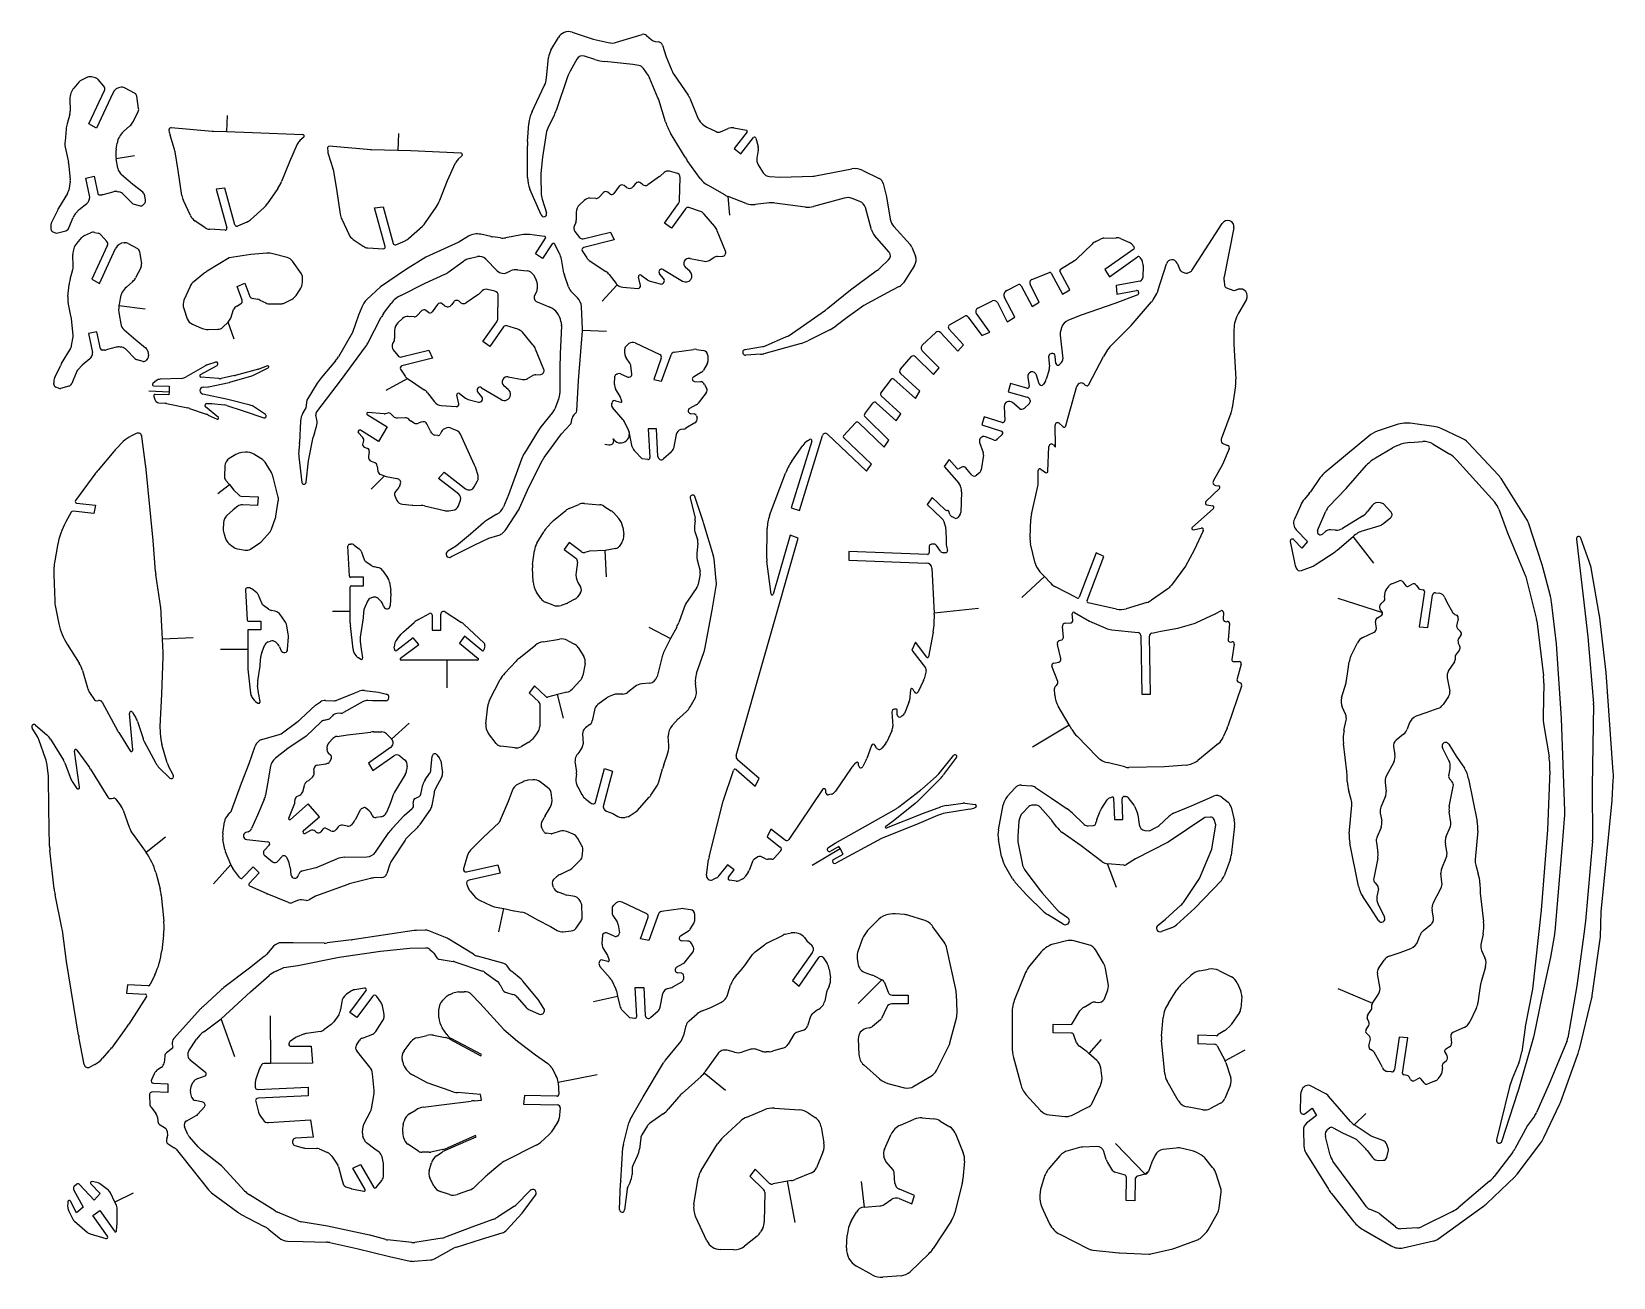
# Model space of a CAD drawing. Extents: x 0.6 to 22.6, y 0.8 to 18.1.
import ezdxf

# ---------------------------------------------------------------- set-up
doc = ezdxf.new("R2010")
doc.units = 0
doc.layers.add('WHITE', color=7, linetype='CONTINUOUS')

msp = doc.modelspace()

# ---------------------------------------------------------------- linework, layer by layer
at = {"layer": 'WHITE', "linetype": 'CONTINUOUS'}
for p, q in [((8.112, 18.112), (8.404999, 18.014)), ((7.815999, 17.86), (7.92, 18.036)), ((8.404999, 18.014), (8.612, 17.966)), ((8.729999, 17.97), (9.086999, 18.08)), ((9.149, 18.066), (9.213, 18.008)), ((9.270999, 17.982), (9.312, 17.979)), ((9.371, 17.932), (9.425, 17.767)), ((7.755, 17.473), (7.783999, 17.759)), ((8.177, 17.735), (8.083, 17.569)), ((8.428999, 17.73), (8.284999, 17.777)), ((8.96, 17.663), (8.565999, 17.701)), ((9.041999, 17.647), (8.96, 17.663)), ((9.425, 17.767), (9.491, 17.599)), ((1.355, 17.482), (1.271999, 17.444)), ((1.463999, 17.475), (1.409, 17.487)), ((1.582, 17.36), (1.503999, 17.451)), ((8.048, 17.491), (7.888999, 17.02)), ((9.17, 17.514), (9.105999, 17.605)), ((9.309, 17.196), (9.190999, 17.477)), ((9.534, 17.517), (9.729, 17.234)), ((1.235, 17.416), (1.162999, 17.333)), ((1.375, 16.833), (1.59, 17.299)), ((1.705999, 17.263), (1.478999, 16.773)), ((1.830999, 17.344), (1.825999, 17.344)), ((2.010999, 17.26), (1.881, 17.332)), ((2.066999, 17.049), (2.040999, 17.218)), ((7.552999, 17.004), (7.723999, 17.362)), ((1.11, 17.18), (1.115, 17.01)), ((1.985, 16.855), (2.056999, 16.991)), ((9.413999, 16.861), (9.319, 17.17)), ((9.751, 17.193), (9.859, 16.926)), ((1.11, 16.97), (1.070999, 16.835)), ((1.478999, 16.773), (1.375, 16.833)), ((1.855999, 16.725), (1.945, 16.805)), ((2.519999, 16.781), (3.094, 16.733)), ((3.299999, 16.95), (3.292999, 16.727)), ((7.489999, 16.587), (7.507999, 16.835)), ((7.861, 16.952), (7.782999, 16.798)), ((9.987999, 16.789), (10.119, 16.725)), ((10.18, 16.723), (10.286, 16.767)), ((10.366, 16.776), (10.542, 16.745)), ((1.057, 16.761), (1.041, 16.594)), ((1.753999, 16.48), (1.768, 16.566)), ((2.499, 16.707), (2.493999, 16.755)), ((2.568, 16.474), (2.505, 16.674)), ((3.109999, 16.732), (3.292999, 16.727)), ((3.292999, 16.727), (3.654999, 16.715)), ((3.654999, 16.715), (4.355999, 16.684)), ((4.28, 16.549), (4.169, 16.302)), ((4.368999, 16.648), (4.316999, 16.6)), ((5.69, 16.7), (5.683, 16.461)), ((7.750999, 16.7), (7.697, 16.37)), ((9.687999, 16.367), (9.484999, 16.704)), ((10.551, 16.722), (10.37, 16.491)), ((10.462, 16.414), (10.639, 16.641)), ((10.674, 16.634), (10.705, 16.52)), ((1.042999, 16.509), (1.088, 16.3)), ((2.009999, 16.39), (1.753999, 16.345)), ((1.777999, 16.214), (1.753999, 16.345)), ((2.618, 16.184), (2.575, 16.442)), ((4.701, 16.496), (4.704999, 16.447)), ((4.711999, 16.415), (4.776, 16.209)), ((5.306, 16.473), (4.725999, 16.521)), ((5.683, 16.461), (5.310999, 16.473)), ((5.861, 16.456), (5.683, 16.461)), ((6.563, 16.424), (5.861, 16.456)), ((6.522999, 16.34), (6.576, 16.389)), ((7.489999, 16.085), (7.487999, 16.527)), ((7.697, 16.37), (7.676, 16.141)), ((9.897999, 16.073), (9.718, 16.321)), ((10.37, 16.491), (10.462, 16.414)), ((10.708, 16.467), (10.688, 16.356)), ((1.090999, 16.284), (1.115, 16.056)), ((1.33, 16.076), (1.447, 16.102)), ((1.447, 16.102), (1.496999, 15.863)), ((1.988, 15.989), (1.825999, 16.129)), ((2.671, 15.833), (2.618, 16.184)), ((4.169, 16.302), (4.059, 16.029)), ((4.778999, 16.196), (4.824999, 15.925)), ((6.375999, 16.043), (6.486999, 16.29)), ((9.392999, 16.154), (9.343, 16.109)), ((9.567999, 16.148), (9.468, 16.173)), ((10.707, 16.262), (10.777, 16.152)), ((10.865, 16.101), (11.019, 16.092)), ((11.019, 16.092), (11.467, 16.104)), ((11.505, 16.108), (12.013, 16.205)), ((12.164, 16.185), (12.393, 16.073)), ((1.113999, 16.032), (1.092, 15.909)), ((1.384999, 15.812), (1.33, 16.076)), ((1.574, 15.849), (1.713999, 15.887)), ((1.766999, 15.89), (1.789999, 15.886)), ((2.124, 15.879), (1.988, 15.989)), ((3.267999, 15.939), (3.148999, 15.923)), ((3.148999, 15.923), (3.299, 15.383)), ((3.411, 15.425), (3.267999, 15.939)), ((4.006999, 15.931), (3.861999, 15.717)), ((4.824999, 15.925), (4.877999, 15.574)), ((6.265999, 15.769), (6.375999, 16.043)), ((7.678999, 15.565), (7.522999, 15.925)), ((7.673999, 16.079), (7.678999, 15.873)), ((8.644, 15.854), (8.607999, 15.881)), ((8.767, 15.963), (8.694999, 15.861)), ((8.868, 15.947), (8.836, 15.972)), ((8.994999, 16), (8.963, 15.958)), ((9.093, 15.989), (9.071, 16.008)), ((9.331, 16.099), (9.166999, 15.985)), ((9.607999, 15.763), (9.616, 16.086)), ((10.24, 15.842), (10.002, 15.979)), ((12.449, 16.004), (12.495, 15.816)), ((1.075999, 15.865), (0.952, 15.659)), ((1.238, 15.638), (1.343999, 15.723)), ((1.518, 15.846), (1.555999, 15.846)), ((1.858, 15.85), (1.973, 15.731)), ((2.003999, 15.713), (2.091, 15.69)), ((2.131, 15.703), (2.151999, 15.727)), ((2.163, 15.77), (2.153, 15.829)), ((2.789999, 15.556), (2.693, 15.763)), ((3.819, 15.668), (3.625, 15.496)), ((5.355999, 15.663), (5.474999, 15.679)), ((5.505, 15.123), (5.355999, 15.663)), ((5.474999, 15.679), (5.617, 15.166)), ((6.068999, 15.457), (6.214, 15.671)), ((7.695, 15.782), (7.754, 15.593)), ((8.279999, 15.767), (8.215999, 15.707)), ((8.440999, 15.793), (8.359999, 15.797)), ((8.550999, 15.877), (8.482999, 15.809)), ((9.401, 15.448), (9.595, 15.724)), ((9.887999, 15.618), (9.737, 15.667)), ((10.31, 15.56), (10.288, 15.819)), ((10.539, 15.724), (10.288, 15.819)), ((10.858, 15.731), (10.662, 15.709)), ((11.364, 15.674), (10.94, 15.73)), ((11.906, 15.799), (11.479, 15.682)), ((12.123, 15.752), (12.015, 15.793)), ((12.287, 15.356), (12.2, 15.668)), ((12.495, 15.816), (12.547, 15.506)), ((0.935, 15.627), (0.857999, 15.466)), ((1.095, 15.382), (1.154, 15.528)), ((1.184, 15.577), (1.238, 15.638)), ((2.993999, 15.386), (2.852999, 15.482)), ((3.575, 15.465), (3.446, 15.409)), ((4.899, 15.503), (4.997, 15.296)), ((8.163, 15.457), (8.142999, 15.417)), ((8.17, 15.6), (8.17, 15.489)), ((9.498999, 15.379), (9.401, 15.448)), ((9.690999, 15.651), (9.498999, 15.379)), ((10.1, 15.402), (9.951999, 15.575)), ((16.754, 14.789), (17.176, 15.446)), ((0.842, 15.386), (0.843999, 15.367)), ((0.871999, 15.329), (0.91, 15.315)), ((0.939, 15.313), (1.054, 15.344)), ((1.203999, 15.166), (1.276, 15.249)), ((1.312999, 15.277), (1.396, 15.315)), ((1.45, 15.321), (1.504999, 15.308)), ((1.544999, 15.284), (1.623, 15.194)), ((3.273, 15.352), (3.058, 15.365)), ((5.059, 15.223), (5.199999, 15.127)), ((5.830999, 15.237), (6.026, 15.408)), ((6.668, 15.267), (6.531, 15.184)), ((6.978, 15.264), (6.837999, 15.294)), ((7.112999, 15.244), (7, 15.26)), ((7.406, 15.287), (7.185999, 15.246)), ((7.728, 15.265), (7.515999, 15.291)), ((7.600999, 15.024), (7.741, 15.238)), ((8.151, 15.331), (8.213, 15.251)), ((8.267, 15.232), (8.647, 15.325)), ((8.647, 15.325), (8.697999, 15.216)), ((10.251, 15.058), (10.136, 15.343)), ((12.531, 15.045), (12.329, 15.276)), ((12.597, 15.404), (12.823, 15.154)), ((15.414, 15.194), (15.481, 15.228)), ((15.526, 15.24), (15.695, 15.246)), ((15.76, 15.234), (15.883, 15.178)), ((17.338, 15.384), (17.202, 14.703)), ((1.156, 14.843), (1.151, 15.014)), ((1.631, 15.132), (1.416, 14.667)), ((1.519999, 14.607), (1.746999, 15.096)), ((1.866999, 15.177), (1.871, 15.177)), ((1.922, 15.165), (2.052, 15.094)), ((2.081, 15.052), (2.108, 14.882)), ((3.634, 15.012), (3.331, 14.964)), ((3.857, 15.03), (3.634, 15.012)), ((4.138999, 14.969), (3.938999, 15.023)), ((5.263999, 15.105), (5.48, 15.092)), ((5.651999, 15.149), (5.782, 15.205)), ((6.531, 15.184), (6.072999, 14.976)), ((7.698999, 14.956), (7.600999, 15.024)), ((7.834, 15.161), (7.698999, 14.956)), ((7.935999, 15.025), (7.867, 15.159)), ((8.253999, 15.062), (8.315999, 14.966)), ((8.697999, 15.216), (8.272999, 15.11)), ((12.847, 15.115), (12.899, 14.989)), ((15.143, 14.947), (15.362, 15.158)), ((15.943, 15.089), (15.541, 14.802)), ((15.91, 15.159), (15.946, 15.118)), ((1.110999, 14.668), (1.151, 14.803)), ((2.098, 14.825), (2.025, 14.688)), ((3.331, 14.964), (3.023, 14.779)), ((4.337999, 14.742), (4.211999, 14.918)), ((5.787, 14.798), (5.441999, 14.56)), ((6.072999, 14.976), (5.787, 14.798)), ((6.381, 14.761), (6.596, 14.918)), ((6.675, 14.955), (6.790999, 14.983)), ((6.907999, 14.949), (7.067999, 14.785)), ((7.203999, 14.76), (7.252999, 14.783)), ((7.352, 14.799), (7.482999, 14.785)), ((7.997, 14.751), (7.961999, 14.948)), ((8.350999, 14.93), (8.583, 14.775)), ((9.38, 14.803), (9.652, 14.642)), ((9.751, 14.779), (9.694, 14.83)), ((9.755999, 14.957), (9.953, 14.919)), ((10.024, 14.931), (10.087, 14.969)), ((10.138, 14.985), (10.207, 14.989)), ((11.993, 14.518), (12.353, 14.783)), ((12.409, 14.828), (12.525, 14.937)), ((12.887, 14.861), (12.731, 14.619)), ((15.052, 14.519), (14.914, 14.78)), ((14.922, 14.808), (15.117, 14.927)), ((15.541, 14.802), (15.603, 14.699)), ((15.603, 14.699), (15.995, 14.979)), ((16.029, 14.972), (16.058, 14.924)), ((16.074, 14.858), (16.068, 14.687)), ((16.28, 14.506), (16.4, 14.884)), ((16.548, 14.891), (16.586, 14.802)), ((1.080999, 14.427), (1.097, 14.595)), ((1.416, 14.667), (1.519999, 14.607)), ((1.985999, 14.638), (1.896999, 14.558)), ((2.779999, 14.558), (2.7, 14.374)), ((2.976999, 14.747), (2.841, 14.638)), ((3.44, 14.566), (3.549999, 14.615)), ((3.509999, 14.375), (3.44, 14.566)), ((3.549999, 14.615), (3.618, 14.429)), ((4.350999, 14.628), (4.353, 14.693)), ((5.441999, 14.56), (5.25, 14.383)), ((5.723999, 14.443), (6.060999, 14.613)), ((6.060999, 14.613), (6.339, 14.737)), ((7.571, 14.728), (7.611, 14.66)), ((7.625, 14.607), (7.625, 14.535)), ((8.062, 14.561), (8.003999, 14.725)), ((8.529999, 14.36), (8.739999, 14.59)), ((8.628999, 14.732), (8.725, 14.607)), ((8.817999, 14.556), (9.029999, 14.54)), ((9.062999, 14.579), (9.034999, 14.698)), ((9.074999, 14.724), (9.161, 14.659)), ((9.197999, 14.641), (9.34, 14.603)), ((9.387, 14.677), (9.329999, 14.745)), ((12.674, 14.568), (12.565, 14.512)), ((14.172, 14.512), (14.325, 14.591)), ((14.372, 14.576), (14.525, 14.286)), ((14.626, 14.35), (14.497, 14.596)), ((14.523, 14.664), (14.767, 14.76)), ((14.79, 14.751), (14.947, 14.46)), ((16.03, 14.642), (15.695, 14.58)), ((15.695, 14.58), (15.705, 14.46)), ((16.619, 14.77), (16.652, 14.756)), ((16.687, 14.754), (16.721, 14.766)), ((17.201, 14.645), (17.209, 14.582)), ((1.128999, 14.133), (1.082999, 14.343)), ((1.809, 14.399), (1.794, 14.314)), ((3.648, 14.403), (3.729, 14.388)), ((3.759, 14.378), (3.839999, 14.338)), ((4.107999, 14.339), (4.208, 14.391)), ((4.262, 14.44), (4.315999, 14.52)), ((6.460999, 14.352), (6.429999, 14.311)), ((6.559999, 14.341), (6.537, 14.36)), ((6.796999, 14.451), (6.632999, 14.338)), ((6.859, 14.506), (6.809999, 14.461)), ((7.034999, 14.5), (6.934, 14.525)), ((7.074999, 14.116), (7.081999, 14.438)), ((7.613999, 14.491), (7.589, 14.441)), ((7.622, 14.352), (7.801, 14.278)), ((8.187, 14.408), (8.109, 14.486)), ((11.677, 14.263), (11.993, 14.518)), ((12.565, 14.512), (12.18, 14.3)), ((13.767, 14.265), (13.973, 14.365)), ((14.042, 14.342), (14.179, 14.076)), ((14.285, 14.141), (14.141, 14.413)), ((14.525, 14.286), (14.626, 14.35)), ((14.947, 14.46), (15.052, 14.519)), ((15.999, 14.452), (15.679, 14.328)), ((15.705, 14.46), (15.98, 14.511)), ((15.907, 14.025), (16.191, 14.351)), ((16.011, 14.483), (16.009, 14.464)), ((16.213, 14.382), (16.264, 14.469)), ((17.238, 14.547), (17.326, 14.516)), ((17.362, 14.515), (17.4, 14.527)), ((17.513, 14.385), (17.401, 14.194)), ((1.156, 13.889), (1.131, 14.118)), ((2.16, 14.25), (1.792, 14.297)), ((1.794999, 14.178), (1.819, 14.047)), ((2.696, 14.262), (2.746, 14.117)), ((3.351999, 14.127), (3.391999, 14.244)), ((3.434999, 14.294), (3.49, 14.323)), ((3.908999, 14.323), (4.064, 14.327)), ((5.132999, 14.167), (5.05, 13.923)), ((5.177999, 14.279), (5.132999, 14.167)), ((5.262, 13.775), (5.451, 14.137)), ((5.482999, 14.188), (5.587999, 14.331)), ((5.745999, 14.12), (5.683, 14.06)), ((5.907999, 14.145), (5.827, 14.149)), ((6.018, 14.23), (5.949999, 14.162)), ((6.111, 14.206), (6.073999, 14.234)), ((6.234, 14.315), (6.160999, 14.214)), ((6.334, 14.299), (6.302, 14.325)), ((8.256999, 13.972), (8.241, 14.287)), ((11.186, 13.917), (11.644, 14.238)), ((11.948, 14.134), (11.793, 14.017)), ((12.18, 14.3), (11.948, 14.134)), ((13.375, 14.032), (13.585, 14.152)), ((13.634, 14.141), (13.825, 13.882)), ((13.934, 13.932), (13.748, 14.189)), ((14.179, 14.076), (14.285, 14.141)), ((15.207, 14.168), (15.031, 14.098)), ((15.679, 14.328), (15.207, 14.168)), ((1.486999, 13.935), (1.37, 13.909)), ((1.37, 13.909), (1.425999, 13.646)), ((1.536999, 13.697), (1.486999, 13.935)), ((1.866, 13.963), (2.029, 13.822)), ((2.818, 14.04), (2.954999, 13.982)), ((3.036, 13.966), (3.171, 13.97)), ((3.242, 14), (3.313999, 14.068)), ((3.4, 13.83), (3.313999, 14.068)), ((5.05, 13.923), (4.853, 13.585)), ((5.637, 13.953), (5.637, 13.842)), ((6.868, 13.8), (7.061999, 14.076)), ((7.157, 14.004), (6.966, 13.732)), ((7.354, 13.971), (7.203, 14.019)), ((7.565999, 13.755), (7.418, 13.928)), ((7.964, 14.018), (7.946, 13.626)), ((7.954999, 14.08), (7.962999, 14.028)), ((8.201999, 13.257), (8.256999, 13.949)), ((8.59, 13.94), (8.256999, 13.955)), ((11.706, 13.963), (11.398, 13.809)), ((12.994, 13.747), (13.183, 13.924)), ((13.251, 13.922), (13.488, 13.663)), ((13.568, 13.752), (13.365, 13.975)), ((13.825, 13.882), (13.934, 13.932)), ((14.935, 13.992), (14.92, 13.939)), ((15.646, 13.764), (15.907, 14.025)), ((17.34, 13.967), (17.34, 13.764)), ((0.992999, 13.492), (1.116999, 13.698)), ((1.133, 13.742), (1.154999, 13.865)), ((1.597, 13.679), (1.559, 13.679)), ((1.754999, 13.72), (1.615, 13.682)), ((1.830999, 13.719), (1.807999, 13.723)), ((2.013999, 13.564), (1.899, 13.684)), ((2.029, 13.822), (2.164999, 13.712)), ((4.894999, 13.269), (5.230999, 13.726)), ((5.629, 13.809), (5.609, 13.77)), ((5.618, 13.683), (5.679999, 13.603)), ((5.734, 13.585), (6.113999, 13.678)), ((6.113999, 13.678), (6.164, 13.569)), ((6.966, 13.732), (6.868, 13.8)), ((7.717, 13.411), (7.602, 13.695)), ((8.845999, 13.631), (8.845999, 13.694)), ((8.868, 13.741), (8.904, 13.77)), ((8.989, 13.781), (9.333999, 13.618)), ((9.534999, 13.649), (9.805999, 13.69)), ((9.843999, 13.69), (9.944, 13.675)), ((10.524, 13.686), (10.767, 13.728)), ((11.306, 13.774), (10.786, 13.63)), ((10.819, 13.743), (11.093, 13.864)), ((13.488, 13.663), (13.568, 13.752)), ((14.916, 13.89), (14.952, 13.557)), ((17.34, 13.764), (17.365, 13.273)), ((0.898999, 13.3), (0.976, 13.46)), ((1.279, 13.471), (1.225, 13.41)), ((1.384999, 13.556), (1.279, 13.471)), ((2.131999, 13.523), (2.045, 13.546)), ((2.193, 13.561), (2.171999, 13.536)), ((2.194, 13.663), (2.203999, 13.603)), ((2.992, 13.458), (2.73, 13.309)), ((2.927999, 13.338), (3.164, 13.467)), ((3.142999, 13.514), (3.029999, 13.476)), ((3.862999, 13.459), (3.742, 13.415)), ((4.813, 13.529), (4.612999, 13.293)), ((6.164, 13.569), (5.738999, 13.462)), ((7.946, 13.626), (7.94, 13.43)), ((8.914999, 13.499), (8.864, 13.573)), ((8.944999, 13.346), (8.930999, 13.46)), ((9.354999, 13.566), (9.25, 13.27)), ((9.359, 13.245), (9.491, 13.613)), ((9.996, 13.488), (9.942, 13.399)), ((10.005, 13.605), (10.005, 13.521)), ((10.738, 13.622), (10.532, 13.61)), ((12.688, 13.413), (12.841, 13.586)), ((12.898, 13.588), (13.151, 13.342)), ((13.231, 13.432), (12.993, 13.67)), ((14.755, 13.584), (14.768, 13.449)), ((14.796, 13.632), (14.788, 13.63)), ((14.857, 13.495), (14.849, 13.595)), ((14.936, 13.508), (14.909, 13.478)), ((15.318, 13.201), (15.52, 13.592)), ((1.195, 13.361), (1.136, 13.215)), ((2.315999, 13.255), (2.265, 13.216)), ((2.66, 13.286), (2.368, 13.274)), ((3.184, 13.282), (2.936, 13.301)), ((3.405999, 13.324), (3.217, 13.284)), ((3.341, 13.231), (3.648, 13.323)), ((3.739, 13.414), (3.411999, 13.325)), ((3.667999, 13.331), (3.874, 13.434)), ((4.55, 12.82), (4.894999, 13.269)), ((5.519999, 13.12), (5.817999, 13.283)), ((5.719999, 13.414), (5.782999, 13.318)), ((5.817999, 13.283), (6.05, 13.128)), ((7.222, 13.309), (7.419, 13.271)), ((7.489999, 13.284), (7.553999, 13.322)), ((7.605, 13.337), (7.673999, 13.342)), ((7.94, 13.43), (7.939, 13.081)), ((8.178, 12.832), (8.201999, 13.257)), ((8.703, 13.202), (8.708999, 13.316)), ((8.732999, 13.346), (8.75, 13.351)), ((8.786999, 13.349), (8.878, 13.306)), ((8.902999, 13.304), (8.92, 13.308)), ((9.25, 13.27), (9.359, 13.245)), ((9.914999, 13.371), (9.802, 13.303)), ((9.817, 13.244), (9.901, 13.239)), ((12.417, 13.08), (12.563, 13.273)), ((12.599, 13.276), (12.898, 13.005)), ((12.958, 13.109), (12.691, 13.354)), ((13.151, 13.342), (13.231, 13.432)), ((14.464, 13.301), (14.484, 13.175)), ((14.624, 13.21), (14.588, 13.329)), ((14.711, 13.249), (14.683, 13.203)), ((14.763, 13.406), (14.723, 13.276)), ((0.884999, 13.201), (0.883, 13.219)), ((0.950999, 13.148), (0.912999, 13.162)), ((1.093999, 13.178), (0.98, 13.146)), ((2.21, 13.11), (2.490999, 13.096)), ((2.276, 13.183), (2.494999, 13.176)), ((2.278, 13.032), (2.292, 12.992)), ((2.489, 13.056), (2.299999, 13.062)), ((2.490999, 13.096), (2.489, 13.056)), ((2.494999, 13.176), (2.490999, 13.096)), ((3.311, 12.992), (2.960999, 13.066)), ((2.967, 13.163), (3.032999, 13.169)), ((3.042, 13.17), (3.328, 13.228)), ((4.559, 13.219), (4.414, 12.983)), ((6.096, 13.085), (6.190999, 12.959)), ((6.53, 12.932), (6.501999, 13.051)), ((6.540999, 13.076), (6.626999, 13.012)), ((6.854, 13.029), (6.796999, 13.097)), ((6.847, 13.156), (7.118, 12.995)), ((7.217999, 13.132), (7.159999, 13.183)), ((8.781999, 13.031), (8.718, 13.14)), ((8.803999, 12.967), (8.781999, 13.031)), ((9.980999, 13.083), (9.871, 12.941)), ((9.958, 13.202), (9.986, 13.15)), ((12.696, 12.792), (12.42, 13.044)), ((12.898, 13.005), (12.958, 13.109)), ((14.223, 13.213), (14.193, 13.097)), ((14.193, 13.097), (14.458, 13.024)), ((14.454, 13.148), (14.223, 13.213)), ((15.03, 12.744), (15.151, 13.179)), ((15.251, 13.205), (15.264, 13.193)), ((17.361, 13.184), (17.317, 12.876)), ((2.348999, 12.947), (2.437999, 12.938)), ((2.457, 12.934), (2.755, 12.875)), ((2.779, 12.868), (3.009999, 12.786)), ((3.178999, 12.74), (3.000999, 12.891)), ((3.017999, 12.936), (3.086999, 12.936)), ((3.086999, 12.936), (3.262, 12.915)), ((3.295, 12.907), (3.526999, 12.833)), ((3.621999, 12.913), (3.311, 12.992)), ((3.526999, 12.833), (3.811, 12.735)), ((3.835, 12.782), (3.684, 12.885)), ((4.399, 12.877), (4.359, 12.806)), ((4.414, 12.983), (4.399, 12.877)), ((5.488999, 12.791), (5.264999, 12.809)), ((5.543, 12.802), (5.505, 12.793)), ((6.284999, 12.908), (6.497, 12.892)), ((6.664, 12.993), (6.807, 12.956)), ((7.839, 12.809), (7.677, 12.608)), ((7.923999, 12.996), (7.869999, 12.861)), ((8.149999, 12.792), (8.161, 12.8)), ((8.663999, 12.935), (8.668999, 12.949)), ((8.821, 12.714), (8.675, 12.879)), ((8.715, 12.974), (8.789999, 12.953)), ((9.843, 12.917), (9.75, 12.867)), ((9.765, 12.795), (9.812999, 12.792)), ((12.192, 12.792), (12.303, 12.942)), ((12.352, 12.946), (12.628, 12.693)), ((12.628, 12.693), (12.696, 12.792)), ((14.137, 12.895), (14.144, 12.698)), ((14.344, 12.869), (14.251, 12.949)), ((14.488, 12.936), (14.417, 12.87)), ((14.496, 12.979), (14.498, 12.961)), ((17.298, 12.802), (17.163, 12.437)), ((3.035, 12.775), (3.161999, 12.715)), ((4.326, 12.691), (4.311999, 12.392)), ((4.518, 12.522), (4.546999, 12.614)), ((4.552, 12.707), (4.539, 12.773)), ((5.256, 12.781), (5.534999, 12.611)), ((5.534999, 12.611), (5.410999, 12.405)), ((5.616, 12.757), (5.586999, 12.789)), ((5.783999, 12.736), (5.673999, 12.733)), ((5.850999, 12.699), (5.833, 12.717)), ((5.910999, 12.663), (5.857999, 12.693)), ((5.979, 12.665), (5.969999, 12.66)), ((6.035999, 12.679), (6.004, 12.674)), ((6.138999, 12.548), (6.086999, 12.652)), ((6.341, 12.587), (6.313, 12.572)), ((6.508999, 12.553), (6.432, 12.589)), ((7.964, 12.514), (8.083999, 12.645)), ((8.104999, 12.686), (8.112, 12.731)), ((8.895999, 12.564), (8.836999, 12.69)), ((9.286, 12.581), (9.173999, 12.581)), ((9.173999, 12.581), (9.196, 12.181)), ((9.307, 12.198), (9.286, 12.581)), ((9.663999, 12.578), (9.628999, 12.571)), ((9.821999, 12.664), (9.699, 12.591)), ((9.847, 12.762), (9.852999, 12.735)), ((11.896, 12.487), (12.065, 12.668)), ((12.105, 12.669), (12.462, 12.326)), ((12.528, 12.426), (12.196, 12.748)), ((13.859, 12.752), (13.823, 12.638)), ((13.823, 12.638), (14.097, 12.552)), ((14.108, 12.672), (13.859, 12.752)), ((14.853, 12.339), (14.845, 12.634)), ((14.903, 12.66), (14.956, 12.613)), ((14.997, 12.625), (15.03, 12.744)), ((19.603, 12.638), (19.349, 12.554)), ((20.125, 12.616), (19.827, 12.658)), ((20.504, 12.459), (20.23, 12.585)), ((1.853999, 12.404), (1.756999, 12.307)), ((2.035, 12.517), (1.967, 12.485)), ((2.164, 12.087), (2.114, 12.474)), ((4.310999, 12.374), (4.301, 12.283)), ((4.434, 12.136), (4.502999, 12.464)), ((5.131999, 12.526), (5.189, 12.468)), ((5.410999, 12.405), (5.160999, 12.563)), ((5.202, 12.403), (5.192999, 12.383)), ((6.155, 12.521), (6.144, 12.539)), ((6.239999, 12.49), (6.195, 12.496)), ((6.289999, 12.546), (6.274, 12.509)), ((6.614999, 12.375), (6.553999, 12.507)), ((6.751999, 12.076), (6.614999, 12.375)), ((7.638999, 12.555), (7.447999, 12.245)), ((7.723999, 12.185), (7.964, 12.514)), ((8.569999, 12.37), (8.625, 12.359)), ((8.951, 12.333), (8.904999, 12.539)), ((8.904999, 12.539), (8.906999, 12.529)), ((9.562, 12.503), (9.522999, 12.31)), ((11.454, 12.411), (11.165, 11.482)), ((11.175, 12.131), (11.329, 12.352)), ((11.28, 11.446), (11.603, 12.49)), ((11.394, 12.416), (11.422, 12.434)), ((11.671, 12.508), (12.215, 11.994)), ((12.285, 12.092), (11.897, 12.461)), ((12.462, 12.326), (12.528, 12.426)), ((13.794, 12.392), (13.843, 12.252)), ((13.985, 12.428), (13.875, 12.471)), ((14.109, 12.505), (14.045, 12.441)), ((14.824, 12.358), (14.843, 12.335)), ((17.193, 12.373), (17.254, 12.352)), ((19.221, 12.482), (18.895, 12.209)), ((19.794, 12.391), (19.972, 12.404)), ((20.118, 12.369), (20.35, 12.228)), ((21.027, 11.935), (20.603, 12.387)), ((1.720999, 12.268), (1.501, 12.005)), ((3.424, 12.224), (3.329999, 12.168)), ((3.556999, 12.257), (3.507999, 12.252)), ((3.772, 12.169), (3.674, 12.23)), ((4.301, 12.19), (4.342, 11.836)), ((4.405, 11.837), (4.434, 12.136)), ((5.217, 12.325), (5.26, 12.309)), ((5.283999, 12.266), (5.271999, 12.195)), ((5.309999, 12.131), (5.355, 12.114)), ((7.406, 12.16), (7.225999, 11.663)), ((7.487999, 11.729), (7.696, 12.14)), ((9.088, 12.166), (8.989, 12.265)), ((9.166, 12.154), (9.088, 12.166)), ((9.494, 12.259), (9.387, 12.164)), ((13.37, 12.154), (13.3, 12.056)), ((13.475, 12.034), (13.37, 12.154)), ((13.846, 12.214), (13.815, 12.011)), ((14.746, 11.991), (14.76, 12.337)), ((17.274, 12.305), (17.18, 12.086)), ((18.895, 12.209), (18.619, 11.982)), ((19.315, 12.177), (19.552, 12.316)), ((20.447, 12.147), (20.975, 11.559)), ((1.457999, 11.95), (1.187999, 11.582)), ((2.272, 11.027), (2.165999, 12.063)), ((3.269999, 12.065), (3.266, 11.913)), ((3.917999, 11.973), (3.845, 12.096)), ((5.309999, 11.74), (5.495999, 11.925)), ((5.394999, 12.062), (5.402999, 11.994)), ((5.442999, 11.944), (5.495999, 11.925)), ((5.517, 11.919), (5.666999, 11.891)), ((6.25, 11.888), (6.328999, 11.979)), ((6.328999, 11.979), (6.626999, 11.747)), ((6.8, 11.93), (6.767, 12.036)), ((10.866, 11.375), (11.086, 11.963)), ((12.215, 11.994), (12.285, 12.092)), ((13.3, 12.056), (13.505, 11.823)), ((13.547, 12.048), (13.506, 12.028)), ((13.66, 11.965), (13.601, 12.037)), ((13.687, 11.937), (13.67, 11.955)), ((13.791, 11.97), (13.749, 11.935)), ((14.609, 11.817), (14.609, 12.002)), ((14.648, 12.021), (14.712, 11.975)), ((17.18, 12.086), (17.052, 11.854)), ((18.903, 11.751), (19.19, 12.074)), ((3.17, 11.68), (3.335, 11.807)), ((3.285, 11.862), (3.331, 11.812)), ((3.331, 11.812), (3.335, 11.807)), ((3.335, 11.807), (3.397, 11.726)), ((3.397, 11.726), (3.467999, 11.658)), ((4.013, 11.632), (3.944999, 11.908)), ((5.678999, 11.742), (5.647999, 11.71)), ((5.721, 11.828), (5.697999, 11.77)), ((5.706999, 11.865), (5.718999, 11.848)), ((6.532999, 11.67), (6.25, 11.888)), ((6.748, 11.773), (6.793, 11.858)), ((7.38, 11.476), (7.487999, 11.729)), ((13.54, 11.705), (13.53, 11.418)), ((13.532, 11.766), (13.538, 11.727)), ((14.515, 11.387), (14.605, 11.784)), ((17.139, 11.752), (16.949, 11.568)), ((17.083, 11.793), (17.127, 11.787)), ((18.544, 11.903), (18.405, 11.703)), ((18.663, 11.499), (18.903, 11.751)), ((21.422, 11.32), (21.074, 11.874)), ((1.202999, 11.548), (1.465999, 11.52)), ((1.465999, 11.52), (1.442, 11.402)), ((3.451999, 11.506), (3.384999, 11.455)), ((3.494999, 11.646), (3.732, 11.634)), ((3.723999, 11.515), (3.515, 11.524)), ((3.732, 11.634), (3.723999, 11.515)), ((3.980999, 11.365), (4.014999, 11.574)), ((5.638, 11.648), (5.669, 11.585)), ((5.748, 11.531), (5.881999, 11.519)), ((5.893, 11.518), (6.007999, 11.515)), ((6.052999, 11.509), (6.331999, 11.442)), ((6.526, 11.511), (6.554999, 11.59)), ((7.225999, 11.663), (7.156, 11.497)), ((8.069, 11.471), (8.204, 11.53)), ((8.284999, 11.543), (8.5, 11.523)), ((8.553, 11.505), (8.656, 11.441)), ((9.758, 11.622), (9.826, 11.338)), ((9.939999, 11.29), (9.824, 11.64)), ((11.165, 11.482), (11.28, 11.446)), ((13.134, 11.623), (13.064, 11.526)), ((13.064, 11.526), (13.262, 11.337)), ((13.307, 11.458), (13.134, 11.623)), ((17.054, 11.472), (16.757, 11.206)), ((16.963, 11.521), (17.044, 11.508)), ((18.266, 11.511), (18.183, 11.325)), ((18.39, 11.683), (18.323, 11.604)), ((19.266, 11.516), (19.198, 11.425)), ((19.426, 11.538), (19.381, 11.552)), ((19.531, 11.419), (19.426, 11.538)), ((1.126, 11.419), (1.054, 11.286)), ((1.442, 11.402), (1.154, 11.433)), ((3.252, 11.276), (3.247999, 11.181)), ((3.384999, 11.455), (3.293999, 11.37)), ((3.921, 11.183), (3.974999, 11.341)), ((6.392, 11.439), (6.448999, 11.448)), ((6.875999, 11.274), (6.692999, 11.113)), ((7.064, 11.392), (6.934, 11.316)), ((7.19, 11.182), (7.363999, 11.448)), ((7.737999, 11.178), (7.821, 11.274)), ((7.852, 11.304), (8.022999, 11.443)), ((8.687999, 11.414), (8.760999, 11.333)), ((9.828, 11.301), (9.819999, 11.23)), ((10.082, 10.813), (9.947999, 11.257)), ((13.379, 11.389), (13.363, 11.433)), ((13.448, 11.338), (13.413, 11.354)), ((13.518, 11.382), (13.494, 11.35)), ((14.496, 11.068), (14.507, 11.322)), ((18.505, 11.165), (18.62, 11.434)), ((19.132, 11.366), (18.852, 11.195)), ((19.412, 11.255), (19.524, 11.343)), ((21.032, 11.463), (21.154, 11.131)), ((21.638, 10.688), (21.452, 11.256)), ((3.257999, 11.116), (3.279, 11.052)), ((3.779999, 11.012), (3.9, 11.148)), ((6.692999, 11.113), (6.499, 10.95)), ((6.752999, 10.966), (6.949999, 11.057)), ((6.949999, 11.057), (7.078, 11.094)), ((7.131999, 11.121), (7.136, 11.124)), ((7.620999, 10.99), (7.717, 11.149)), ((8.817999, 11.21), (8.833, 11.108)), ((9.831999, 11.122), (9.859999, 11.042)), ((10.399, 8.027999), (11.263, 11.058)), ((10.825, 10.771), (10.832, 11.191)), ((11.151, 11.101), (10.915, 10.276)), ((11.263, 11.058), (11.151, 11.101)), ((13.316, 11.222), (13.328, 11.058)), ((13.328, 11.058), (13.328, 10.967)), ((16.771, 11.176), (16.884, 11.196)), ((16.91, 11.161), (16.783, 10.89)), ((18.287, 10.92), (18.175, 11.037)), ((18.209, 11.173), (18.367, 11.01)), ((18.616, 11.15), (18.575, 11.115)), ((18.757, 11.171), (18.687, 11.174)), ((18.777, 10.89), (19.002, 11.084)), ((19.29, 10.71), (19.002, 11.084)), ((19.144, 11.163), (19.366, 11.231)), ((21.154, 11.131), (21.408, 10.521)), ((22.115, 11.043), (22.149, 10.759)), ((22.294, 10.734), (22.176, 11.057)), ((0.936999, 10.957), (0.898, 10.741)), ((2.302999, 10.592), (2.272, 11.027)), ((3.325999, 10.985), (3.387, 10.936)), ((3.444999, 10.91), (3.552999, 10.891)), ((3.625999, 10.906), (3.759, 10.993)), ((5.008999, 10.527), (4.986, 10.946)), ((5.008999, 10.974), (5.024, 10.976)), ((5.073999, 10.962), (5.144, 10.908)), ((5.169, 10.875), (5.212999, 10.762)), ((6.499, 10.95), (6.376999, 10.876)), ((6.421999, 10.796), (6.752999, 10.966)), ((7.560999, 10.692), (7.585999, 10.887)), ((8.071, 11), (8, 10.902)), ((8, 10.902), (8.163999, 10.779)), ((8.239, 10.871), (8.071, 11)), ((8.355999, 10.875), (8.289999, 10.86)), ((8.571999, 10.886), (8.355999, 10.875)), ((8.59, 10.52), (8.571999, 10.886)), ((8.72, 10.913), (8.572999, 10.886)), ((8.805999, 10.999), (8.767, 10.944)), ((9.866, 10.989), (9.850999, 10.847)), ((13.066, 10.832), (11.971, 10.873)), ((11.971, 10.873), (11.971, 10.753)), ((13.092, 10.943), (13.092, 10.857)), ((13.157, 10.974), (13.123, 10.974)), ((13.246, 10.876), (13.191, 10.956)), ((13.32, 10.856), (13.285, 10.856)), ((13.334, 10.923), (13.344, 10.887)), ((14.569, 10.712), (14.505, 10.978)), ((15.418, 10.856), (15.182, 10.237)), ((15.525, 10.802), (15.418, 10.856)), ((16.783, 10.89), (16.665, 10.67)), ((18.125, 11.012), (18.177, 10.741)), ((18.367, 11.01), (18.287, 10.92)), ((18.473, 10.685), (18.751, 10.87)), ((5.236999, 10.731), (5.308, 10.68)), ((5.349999, 10.662), (5.402999, 10.65)), ((5.469999, 10.606), (5.535999, 10.512)), ((7.566999, 10.449), (7.559, 10.644)), ((8.187, 10.722), (8.166, 10.585)), ((9.857, 10.757), (9.895999, 10.6)), ((10.122, 10.462), (10.09, 10.769)), ((10.887, 10.278), (10.827, 10.739)), ((11.971, 10.753), (13.055, 10.712)), ((13.127, 10.641), (13.161, 10.014)), ((14.696, 10.525), (14.635, 10.59)), ((15.292, 10.189), (15.525, 10.802)), ((16.665, 10.67), (16.468, 10.405)), ((18.202, 10.654), (18.207, 10.641)), ((18.281, 10.608), (18.442, 10.669)), ((21.752, 10.248), (21.648, 10.654)), ((22.149, 10.759), (22.207, 10.247)), ((22.433, 10), (22.325, 10.618)), ((0.884, 10.548), (0.897, 10.184)), ((2.375999, 10.088), (2.306999, 10.554)), ((3.594, 10.366), (3.578999, 10.364)), ((5.018, 10.04), (5.018, 10.378)), ((5.203, 10.513), (5.024, 10.513)), ((5.032999, 10.393), (5.203, 10.393)), ((5.203, 10.393), (5.203, 10.513)), ((5.564, 10.445), (5.583, 10.329)), ((8.192999, 10.442), (8.229, 10.381)), ((9.850999, 10.372), (9.718999, 10.18)), ((9.897, 10.556), (9.869999, 10.417)), ((14.38, 10.23), (14.696, 10.525)), ((14.781, 10.434), (14.696, 10.525)), ((15.148, 10.225), (14.853, 10.379)), ((19.462, 10.338), (19.503, 10.393)), ((19.539, 10.421), (19.644, 10.464)), ((19.694, 10.45), (19.736, 10.396)), ((19.775, 10.388), (19.824, 10.417)), ((19.884, 10.401), (19.906, 10.364)), ((21.408, 10.521), (21.558, 9.923)), ((3.555999, 10.336), (3.578999, 9.916999)), ((3.713999, 10.298), (3.644, 10.352)), ((3.782999, 10.152), (3.739, 10.265)), ((5.257999, 10.18), (5.214, 10.073)), ((5.336999, 10.234), (5.303999, 10.223)), ((5.441999, 10.184), (5.408999, 10.217)), ((5.486999, 10.1), (5.461999, 10.155)), ((5.585, 10.291), (5.574999, 10.117)), ((7.676, 10.216), (7.614999, 10.305)), ((7.848, 10.125), (7.736999, 10.168)), ((8.036, 10.147), (7.958, 10.122)), ((8.151, 10.207), (8.053999, 10.155)), ((8.223999, 10.291), (8.18, 10.233)), ((10.064, 10.053), (10.117, 10.363)), ((15.704, 10.07), (15.309, 10.158)), ((16.126, 10.163), (15.838, 10.075)), ((16.416, 10.354), (16.188, 10.193)), ((18.79, 10.22), (19.409, 10.022)), ((19.386, 10.141), (19.433, 10.185)), ((19.445, 10.219), (19.44, 10.25)), ((19.995, 10.313), (19.922, 9.822999)), ((19.931, 10.346), (19.978, 10.337)), ((20.042, 9.812999), (20.108, 10.263)), ((20.151, 10.296), (20.204, 10.29)), ((20.277, 10.236), (20.302, 10.177)), ((20.302, 10.177), (20.393, 10.02)), ((21.835, 9.585), (21.767, 10.171)), ((22.207, 10.247), (22.276, 9.685)), ((0.907999, 10.096), (0.955999, 9.864999)), ((2.401, 9.649999), (2.384, 10.006)), ((3.878, 10.07), (3.806999, 10.121)), ((3.973, 10.04), (3.92, 10.052)), ((4.105999, 9.902), (4.039999, 9.996)), ((4.769999, 10.04), (5.018, 10.04)), ((5.018, 9.873), (5.018, 10.04)), ((5.201, 10.017), (5.192999, 9.902)), ((5.971, 9.927), (6.123, 10.01)), ((6.158999, 9.987999), (6.158999, 9.777)), ((6.278999, 9.774999), (6.278999, 9.998)), ((6.342, 10.032), (6.57, 9.885)), ((9.675, 10.094), (9.598999, 9.885)), ((9.961, 9.510999), (10.064, 10.053)), ((13.78, 10.08), (13.161, 10.014)), ((15.094, 9.913999), (15.085, 10.002)), ((15.117, 10.023), (15.325, 9.902999)), ((16.816, 9.880999), (17.076, 10.002)), ((17.085, 10.007), (17.157, 10.046)), ((17.194, 10.023), (17.19, 9.928999)), ((19.34, 9.949), (19.4, 9.984)), ((19.409, 10.022), (19.378, 10.068)), ((19.4, 9.984), (19.409, 10.022)), ((20.418, 9.996), (20.444, 9.982999)), ((20.466, 9.934), (20.446, 9.857)), ((22.531, 9.185999), (22.435, 9.982999)), ((3.588, 9.767999), (3.588, 9.51)), ((3.594, 9.902999), (3.773, 9.902999)), ((3.773, 9.782999), (3.602999, 9.782999)), ((3.773, 9.902999), (3.773, 9.782999)), ((4.152999, 9.718999), (4.133999, 9.835)), ((5.057, 9.508999), (5.019999, 9.843)), ((5.190999, 9.885999), (5.157999, 9.678)), ((5.67, 9.651), (5.73, 9.720999)), ((5.761, 9.753), (5.907, 9.881999)), ((6.158999, 9.777), (6.278999, 9.774999)), ((6.607999, 9.855999), (6.881, 9.600999)), ((9.18, 9.819999), (9.484999, 9.659)), ((9.569999, 9.819), (9.484999, 9.659)), ((13.144, 9.748), (13.082, 9.404)), ((14.961, 9.675999), (14.948, 9.826999)), ((14.986, 9.871999), (15.061, 9.876)), ((15.325, 9.902999), (15.554, 9.805)), ((15.636, 9.781999), (16.002, 9.744999)), ((16.04, 9.704), (16.056, 8.883999)), ((16.194, 9.734999), (16.32, 9.76)), ((16.32, 9.76), (16.556, 9.802)), ((16.556, 9.802), (16.785, 9.869)), ((17.23, 9.894), (17.245, 9.897)), ((17.278, 9.866999), (17.258, 9.638999)), ((19.138, 9.675999), (19.296, 9.748999)), ((19.325, 9.8), (19.314, 9.897)), ((19.922, 9.822999), (20.042, 9.812999)), ((20.465, 9.788999), (20.5, 9.755999)), ((20.505, 9.706), (20.476, 9.663999)), ((21.561, 9.904999), (21.655, 9.14)), ((1.072, 9.579), (1.238999, 9.317999)), ((2.829999, 9.67), (2.401, 9.649999)), ((2.41, 9.463), (2.401, 9.649999)), ((3.21, 9.51), (3.588, 9.51)), ((3.588, 9.51), (3.588, 9.262999)), ((3.783999, 9.463), (3.828, 9.569999)), ((3.874, 9.612999), (3.907, 9.623999)), ((3.979, 9.607), (4.012, 9.574)), ((4.032, 9.545), (4.057, 9.489999)), ((4.144999, 9.506999), (4.155, 9.680999)), ((5.157, 9.616), (5.17, 9.512)), ((5.17, 9.512), (5.19, 9.39)), ((5.632999, 9.508999), (5.631999, 9.543999)), ((5.896999, 9.67), (5.665999, 9.494)), ((5.719999, 9.383999), (5.973, 9.578)), ((5.973, 9.578), (5.896999, 9.67)), ((6.609, 9.692999), (6.539999, 9.593999)), ((6.539999, 9.593999), (6.8, 9.383)), ((6.855, 9.491999), (6.609, 9.692999)), ((6.894, 9.555999), (6.879, 9.5)), ((7.374, 9.383999), (7.602, 9.567)), ((7.708, 9.614), (7.935999, 9.652)), ((8.048, 9.633), (8.142999, 9.581999)), ((8.196, 9.532999), (8.274, 9.409999)), ((9.484999, 9.659), (9.404, 9.503999)), ((12.898, 9.607999), (12.848, 9.498999)), ((12.848, 9.498999), (13.039, 9.251999)), ((13.056, 9.397999), (12.898, 9.607999)), ((14.927, 9.378999), (14.878, 9.578)), ((14.905, 9.63), (14.939, 9.642)), ((16.177, 8.883999), (16.16, 9.692)), ((17.287, 9.611), (17.312, 9.614)), ((17.344, 9.579999), (17.309, 9.368)), ((18.969, 9.413999), (19.06, 9.6)), ((20.483, 9.503), (20.43, 9.425999)), ((20.468, 9.597), (20.489, 9.548)), ((21.906, 8.543999), (21.835, 9.585)), ((22.276, 9.685), (22.351, 8.753999)), ((2.391, 8.885999), (2.411, 9.406999)), ((3.727999, 9.067999), (3.760999, 9.276)), ((3.763, 9.291999), (3.770999, 9.406999)), ((5.109, 9.409), (5.078, 9.454)), ((5.159999, 9.369999), (5.125, 9.392999)), ((6.369999, 9.359999), (5.728, 9.359999)), ((6.369999, 8.97), (6.369999, 9.359999)), ((6.791999, 9.359999), (6.369999, 9.359999)), ((7.171999, 9.175), (7.331999, 9.345999)), ((8.291999, 9.312999), (8.26, 9.142)), ((9.373999, 9.428), (9.295999, 9.128999)), ((9.847, 9.175), (9.949, 9.467)), ((14.882, 9.060999), (14.801, 9.272999)), ((14.827, 9.317999), (14.897, 9.331)), ((17.335, 9.338999), (17.412, 9.338999)), ((17.439, 9.303), (17.383, 9.097999)), ((18.929, 9.199999), (18.946, 9.333999)), ((20.414, 9.336999), (20.333, 9.211999)), ((20.423, 9.404), (20.423, 9.362999)), ((1.286, 9.213), (1.355, 8.97)), ((3.589999, 9.232999), (3.627, 8.899)), ((6.960999, 8.798999), (7.11, 9.088)), ((8.225, 9.074), (8.111, 8.951999)), ((13.01, 9.074), (12.935, 8.916999)), ((13.048, 9.206999), (13.019, 9.098999)), ((17.406, 9.05), (17.427, 9.041)), ((18.84, 8.833), (18.902, 9.043)), ((18.909, 9.074), (18.929, 9.199999)), ((20.313, 9.109999), (20.348, 8.927)), ((22.628, 7.797999), (22.531, 9.185999)), ((1.383999, 8.907999), (1.453999, 8.805)), ((2.368, 8.434), (2.391, 8.885999)), ((3.648, 8.843999), (3.678999, 8.798999)), ((3.74, 8.902), (3.726999, 9.005999)), ((3.759999, 8.779999), (3.74, 8.902)), ((4.833, 8.8), (5.073999, 8.897999)), ((5.073999, 8.897999), (5.144, 8.925)), ((5.218999, 8.934), (5.413, 8.909999)), ((5.413, 8.909999), (5.522999, 8.883999)), ((7.586999, 9), (7.514999, 8.904)), ((7.514999, 8.904), (7.649, 8.774999)), ((7.743999, 8.85), (7.586999, 9)), ((7.909999, 8.878), (7.769, 8.843)), ((8.038999, 8.909999), (7.909999, 8.878)), ((7.989999, 8.55), (7.909999, 8.878)), ((8.590999, 8.829999), (8.472, 8.739999)), ((8.673999, 8.871), (8.628, 8.850999)), ((8.821, 8.885999), (8.727999, 8.883)), ((8.989, 8.991), (8.885, 8.909)), ((9.189, 9.038), (9.083, 9.027999)), ((9.755999, 8.706), (9.829999, 8.838)), ((9.845, 8.911), (9.831, 9.036)), ((12.831, 8.944), (12.815, 8.796999)), ((12.88, 8.918999), (12.868, 8.949)), ((14.841, 8.871), (14.837, 8.961)), ((14.856, 8.998), (14.866, 9.005999)), ((16.056, 8.883999), (16.177, 8.883999)), ((17.447, 8.996), (17.252, 8.437999)), ((20.333, 8.852999), (20.255, 8.737999)), ((21.661, 9.036), (21.651, 8.581999)), ((1.481999, 8.793), (1.508, 8.796999)), ((1.557, 8.774), (1.776999, 8.369999)), ((1.985999, 8.107), (1.942, 8.612999)), ((1.983999, 8.626999), (2.026999, 8.555999)), ((3.694999, 8.782999), (3.73, 8.76)), ((4.328, 8.538999), (4.532, 8.730999)), ((4.532, 8.730999), (4.602, 8.777)), ((4.671, 8.795999), (4.789, 8.791999)), ((4.887, 8.616999), (4.830999, 8.614)), ((5.198999, 8.781), (4.923999, 8.628)), ((5.328999, 8.791), (5.263, 8.795)), ((5.512, 8.791), (5.328999, 8.791)), ((6.907999, 8.470999), (6.934999, 8.715)), ((7.660999, 8.746999), (7.660999, 8.434)), ((8.421999, 8.661), (8.392, 8.51)), ((9.609, 8.555), (9.706, 8.642)), ((12.571, 8.633999), (12.582, 8.437)), ((12.629, 8.677), (12.607, 8.677)), ((12.645, 8.595999), (12.645, 8.661)), ((12.808, 8.769), (12.744, 8.612999)), ((15.042, 8.454999), (14.887, 8.715)), ((18.895, 8.604), (18.848, 8.706999)), ((20.03, 8.63), (19.879, 8.576999)), ((20.182, 8.682999), (20.03, 8.63)), ((22.351, 8.737), (22.336, 7.600999)), ((0.661, 8.284), (0.583, 8.409999)), ((0.629999, 8.449999), (0.787999, 8.314999)), ((2.052, 8.501999), (2.128999, 8.263999)), ((2.377, 8.277), (2.368, 8.434)), ((4.052999, 8.333), (4.293, 8.508999)), ((4.61, 8.496), (4.401999, 8.296999)), ((4.701, 8.529999), (4.652999, 8.519)), ((4.769, 8.583), (4.749, 8.56)), ((5.84, 8.479999), (5.594999, 8.258999)), ((8.359999, 8.46), (8.298, 8.414999)), ((9.505, 8.444999), (9.595, 8.543999)), ((9.595, 8.543999), (9.609, 8.555)), ((12.723, 8.588), (12.694, 8.569)), ((14.53, 8.149999), (15.042, 8.454999)), ((15.08, 8.390999), (15.042, 8.454999)), ((17.243, 8.411999), (17.191, 8.286999)), ((18.874, 8.378), (18.904, 8.52)), ((19.784, 8.477), (19.756, 8.397999)), ((21.661, 8.449), (21.733, 8.008999)), ((21.953, 7.256999), (21.906, 8.543999)), ((0.768999, 7.987999), (0.680999, 8.239999)), ((0.837999, 8.255999), (1.019, 7.961999)), ((1.789999, 8.347999), (1.949, 8.093999)), ((2.145999, 8.225), (2.308, 7.921)), ((2.466, 7.927999), (2.392999, 8.184)), ((3.786, 8.25), (4.026, 8.319999)), ((4.401999, 8.296999), (4.145999, 8.125)), ((4.718999, 8.204), (4.776999, 8.265999)), ((4.834, 8.295999), (4.978, 8.314999)), ((4.978, 8.314999), (5.304999, 8.355999)), ((5.346, 8.357999), (5.458, 8.357999)), ((5.524, 8.331), (5.592, 8.262)), ((7.051, 8.197999), (6.945, 8.336)), ((7.508999, 8.217), (7.403999, 8.154)), ((7.631, 8.35), (7.557, 8.258999)), ((8.256999, 8.331), (8.263999, 8.194)), ((9.458999, 8.17), (9.453, 8.298)), ((12.286, 8.17), (12.22, 7.986999)), ((12.354, 8.135999), (12.332, 8.173999)), ((12.481, 8.190999), (12.43, 8.128999)), ((12.57, 8.373), (12.5, 8.22)), ((15.431, 8.012), (15.152, 8.296999)), ((17.125, 8.197999), (16.836, 7.960999)), ((18.913, 7.804999), (18.867, 8.197999)), ((19.704, 8.326), (19.601, 8.241999)), ((20.334, 8.185), (20.439, 8.019)), ((1.245, 7.586999), (1.171, 8.09)), ((1.207999, 8.104), (1.381999, 7.861)), ((3.611, 7.916999), (3.690999, 8.159)), ((4.145999, 8.125), (3.977999, 7.992)), ((4.699999, 8.085), (4.693999, 8.116999)), ((4.748, 8.029), (4.717, 8.055999)), ((4.736999, 7.949999), (4.756, 7.992)), ((5.580999, 8.138999), (5.270999, 7.923999)), ((5.334, 7.821), (5.625999, 8.024999)), ((5.709, 8.022999), (5.776, 7.971)), ((6.143, 7.828999), (6.159999, 8.017999)), ((6.225999, 8.038), (6.262, 7.992)), ((6.278999, 7.953), (6.303999, 7.787)), ((7.315, 8.135), (7.119999, 8.157999)), ((8.251999, 8.147), (8.203, 8.069)), ((9.388999, 7.899), (9.437999, 8.034)), ((10.719, 7.709), (10.417, 7.969999)), ((12.212, 7.967999), (12.167, 7.875999)), ((13.223, 7.772999), (13.436, 8.031999)), ((13.471, 8.003999), (13.289, 7.762)), ((19.566, 8.147999), (19.584, 8.043)), ((20.337, 7.960999), (20.248, 8.137)), ((20.439, 8.019), (20.552, 7.850999)), ((0.81, 7.739999), (0.791, 7.895999)), ((0.814, 7.287), (0.81, 7.739999)), ((1.037999, 7.925), (1.128999, 7.691999)), ((1.396, 7.84), (1.639999, 7.449999)), ((2.355, 7.859), (2.503999, 7.715)), ((2.552999, 7.750999), (2.483999, 7.881999)), ((3.503999, 7.643), (3.611, 7.916999)), ((3.901, 7.859), (3.878, 7.715)), ((4.447999, 7.688), (4.493, 7.729)), ((4.51, 7.822), (4.514999, 7.853)), ((4.513999, 7.784999), (4.511, 7.795)), ((4.556, 7.894), (4.671, 7.912)), ((4.681, 7.914999), (4.701, 7.92)), ((5.270999, 7.923999), (5.334, 7.821)), ((5.783999, 7.765999), (5.636, 7.519999)), ((5.813, 7.88), (5.803999, 7.822999)), ((6.063, 7.691999), (6.124, 7.777999)), ((6.294, 7.73), (6.203999, 7.559999)), ((8.152999, 7.921999), (8.170999, 7.796)), ((8.170999, 7.769), (8.164999, 7.705999)), ((8.439, 7.38), (8.560999, 7.848999)), ((8.673999, 7.809), (8.548, 7.339)), ((8.560999, 7.848999), (8.673999, 7.809)), ((9.321, 7.662), (9.371, 7.842999)), ((10.218, 7.392), (10.361, 7.822)), ((10.397, 7.831999), (10.664, 7.602)), ((12.003, 7.854), (11.783, 7.53)), ((12.076, 7.929999), (12.049, 7.906)), ((12.106, 7.890999), (12.106, 7.915999)), ((12.987, 7.559999), (13.188, 7.736)), ((15.818, 7.868999), (15.573, 7.929999)), ((16.37, 7.872), (15.875, 7.862999)), ((16.672, 7.894999), (16.37, 7.872)), ((18.919, 7.666999), (18.916, 7.769999)), ((19.567, 7.935999), (19.463, 7.738999)), ((20.334, 7.745999), (20.353, 7.849999)), ((21.745, 7.816999), (21.71, 6.993999)), ((1.157999, 7.638999), (1.205, 7.571)), ((3.364, 7.263999), (3.503999, 7.643)), ((3.878, 7.715), (3.838, 7.478)), ((4.355, 7.524), (4.385, 7.63)), ((4.416999, 7.67), (4.44, 7.682)), ((6, 7.488999), (6.03, 7.618)), ((6.186999, 7.511), (6.157, 7.330999)), ((7.275, 7.538), (7.219999, 7.387)), ((7.427, 7.663), (7.359, 7.631)), ((7.565999, 7.69), (7.495999, 7.683)), ((7.789999, 7.563), (7.668, 7.659999)), ((7.830999, 7.439), (7.818999, 7.513999)), ((8.189, 7.591), (8.248, 7.484)), ((9.211, 7.477), (9.3, 7.614999)), ((10.664, 7.602), (10.719, 7.709)), ((11.603, 7.552999), (11.135, 6.859)), ((11.65, 7.51), (11.65, 7.539)), ((12.669, 7.313), (12.97, 7.546999)), ((13.245, 7.705999), (12.932, 7.393)), ((14.179, 7.455999), (14.287, 7.578999)), ((14.377, 7.616), (14.513, 7.605)), ((14.573, 7.584), (14.794, 7.434)), ((18.975, 7.414999), (18.94, 7.533999)), ((19.447, 7.651), (19.461, 7.526999)), ((20.342, 7.316999), (20.398, 7.596)), ((20.38, 7.663), (20.345, 7.704999)), ((20.612, 7.705999), (20.731, 7.109)), ((22.336, 7.600999), (22.338, 6.850999)), ((22.611, 7.4), (22.628, 7.688)), ((0.825999, 6.767), (0.814, 7.287)), ((1.69, 7.428999), (1.715999, 7.434999)), ((1.743999, 7.425), (1.82, 7.327)), ((3.818, 7.414999), (3.723999, 7.197)), ((4.159999, 7.156), (4.243999, 7.364999)), ((4.429999, 7.355), (4.184, 7.138999)), ((4.247, 7.38), (4.25, 7.419)), ((4.275, 7.456999), (4.315, 7.475999)), ((4.59, 7.175), (4.429999, 7.355)), ((5.212999, 7.302), (5.192999, 7.296)), ((5.281, 7.258999), (5.232999, 7.297999)), ((5.576, 7.36), (5.524, 7.235)), ((5.617, 7.479), (5.579999, 7.369999)), ((5.769, 7.190999), (5.882999, 7.289999)), ((5.901, 7.341), (5.894999, 7.370999)), ((5.925, 7.429999), (5.971, 7.453)), ((6.136, 7.281), (5.985, 7.063)), ((7.219999, 7.387), (7.096, 7.096)), ((7.736, 7.189), (7.804999, 7.303999)), ((8.303, 7.421), (8.383999, 7.361)), ((9.017999, 7.26), (9.187999, 7.446)), ((10.022, 6.616), (10.218, 7.392)), ((11.724, 7.489999), (11.686, 7.481999)), ((12.236, 7.064), (12.63, 7.287)), ((12.896, 7.361), (12.587, 7.111999)), ((13.011, 7.227), (13.253, 7.311999)), ((13.658, 7.28), (13.315, 7.224999)), ((13.328, 7.330999), (13.561, 7.364999)), ((13.588, 7.364999), (13.731, 7.346)), ((13.737, 7.304999), (13.731, 7.302)), ((14.056, 6.991), (14.124, 7.342999)), ((14.469, 7.309), (14.394, 7.23)), ((14.566, 7.337999), (14.521, 7.335)), ((14.786, 7.142), (14.637, 7.309999)), ((14.794, 7.434), (15.014, 7.284999)), ((15.496, 7.296999), (15.572, 7.412)), ((15.612, 7.440999), (15.639, 7.449999)), ((15.66, 7.434999), (15.672, 7.138999)), ((15.792, 7.138999), (15.781, 7.423999)), ((15.815, 7.459), (15.829, 7.459)), ((15.86, 7.443999), (15.944, 7.339)), ((15.952, 7.324999), (15.994, 7.223999)), ((16.499, 7.223), (16.758, 7.333)), ((16.758, 7.333), (17.055, 7.464)), ((17.182, 7.440999), (17.257, 7.377999)), ((17.299, 7.310999), (17.343, 7.131999)), ((18.948, 6.936999), (18.983, 7.335999)), ((19.451, 7.460999), (19.388, 7.310999)), ((22.461, 5.849999), (22.611, 7.4)), ((1.853, 7.265999), (1.937, 7.027999)), ((3.242, 6.947), (3.266, 7.105999)), ((3.309, 7.196), (3.344, 7.232999)), ((3.723999, 7.197), (3.642999, 7.011)), ((4.363999, 6.982999), (4.59, 7.175)), ((4.979, 7.045), (4.912, 7.058)), ((5.072999, 7.112999), (5.039, 7.067999)), ((5.157, 7.265999), (5.085, 7.131)), ((5.322999, 7.192999), (5.302999, 7.232999)), ((5.448999, 7.176), (5.38, 7.164999)), ((5.611999, 7.021999), (5.769, 7.190999)), ((7.096, 7.096), (6.869999, 6.888)), ((7.685999, 7.092999), (7.719999, 7.160999)), ((8.590999, 7.252999), (8.677, 7.219999)), ((8.677, 7.219999), (8.725, 7.190999)), ((8.918999, 7.192999), (8.993, 7.238999)), ((11.778, 6.806), (12.236, 7.064)), ((12.947, 7.079999), (12.427, 6.872)), ((12.587, 7.111999), (12.484, 7.039)), ((12.494, 7.019), (13.011, 7.227)), ((13.207, 7.192999), (12.947, 7.079999)), ((14.342, 7.113999), (14.326, 6.902999)), ((14.865, 7.037), (14.801, 7.124)), ((15.082, 7.23), (15.253, 7.066999)), ((15.414, 7.081999), (15.416, 7.094999)), ((15.428, 7.138999), (15.473, 7.255)), ((15.672, 7.138999), (15.792, 7.138999)), ((16, 7.199999), (16.016, 7.068999)), ((16.29, 7.048999), (16.437, 7.183)), ((16.935, 7.164), (16.421, 6.818999)), ((17.013, 7.17), (16.935, 7.164)), ((17.029, 6.723), (17.089, 7.063)), ((17.089, 7.063), (17.062, 7.138999)), ((19.379, 7.227), (19.4, 7.117)), ((20.362, 7.097), (20.34, 7.243)), ((21.916, 6.735), (21.951, 7.199999)), ((1.99, 6.926), (2.173, 6.675)), ((2.44, 6.889999), (2.173, 6.675)), ((3.269, 6.718999), (3.243, 6.857999)), ((3.594, 6.965), (3.562999, 6.953999)), ((3.573999, 6.857999), (3.869999, 6.828)), ((4.462999, 6.981999), (4.389999, 6.943999)), ((4.545, 6.96), (4.528999, 6.973999)), ((4.636, 7.001999), (4.606999, 6.966)), ((4.748, 6.98), (4.684, 7.012)), ((4.849999, 7.033999), (4.821, 6.995999)), ((5.368, 6.682), (5.557, 6.955999)), ((5.783999, 6.849999), (5.602, 6.577)), ((5.951, 7.022999), (5.834, 6.909999)), ((6.869999, 6.888), (6.696, 6.709)), ((7.718999, 6.967), (7.686999, 7.027999)), ((7.817999, 6.938), (7.751999, 6.945)), ((7.942999, 6.973), (7.830999, 6.939)), ((8.125, 6.932), (8.036999, 6.968999)), ((8.248, 6.769), (8.189999, 6.873)), ((10.883, 7.004), (10.829, 6.896999)), ((10.829, 6.896999), (11.014, 6.751999)), ((11.083, 6.849999), (10.883, 7.004)), ((12.427, 6.872), (11.787, 6.526999)), ((14.099, 6.623), (14.056, 6.856999)), ((15.207, 6.768), (14.946, 6.956999)), ((15.305, 7.047999), (15.382, 7.052999)), ((16.099, 6.986), (16.16, 6.979)), ((16.16, 6.979), (16.262, 7.03)), ((17.349, 7.043), (17.3, 6.633999)), ((19.391, 7.026), (19.333, 6.885)), ((20.296, 6.889999), (20.354, 7.03)), ((20.739, 6.978), (20.704, 6.578999)), ((21.71, 6.993999), (21.625, 5.870999)), ((0.888999, 6.17), (0.829999, 6.710999)), ((3.351999, 6.511), (3.279, 6.684)), ((3.888, 6.781), (3.821, 6.708)), ((3.826999, 6.633999), (3.934999, 6.548999)), ((4.01, 6.557), (4.061999, 6.618)), ((4.94, 6.61), (5.25, 6.618)), ((6.647999, 6.625999), (6.598999, 6.447999)), ((8.251999, 6.617), (8.260999, 6.705999)), ((10.807, 6.591), (10.754, 6.618)), ((11.019, 6.695), (10.93, 6.596)), ((11.46, 6.5), (11.847, 6.731999)), ((11.679, 6.743), (11.778, 6.806)), ((11.83, 6.758999), (11.711, 6.690999)), ((11.758, 6.579999), (11.892, 6.656)), ((11.847, 6.731999), (11.83, 6.758999)), ((11.892, 6.656), (11.847, 6.731999)), ((14.332, 6.802), (14.385, 6.53)), ((15.501, 6.548999), (15.207, 6.768)), ((16.421, 6.818999), (15.966, 6.591)), ((16.859, 6.313), (17.029, 6.723)), ((19.075, 6.209), (18.956, 6.806)), ((19.325, 6.817999), (19.347, 6.671999)), ((20.308, 6.689), (20.287, 6.797999)), ((21.818, 5.574999), (21.916, 6.735)), ((22.338, 6.835999), (22.24, 5.721)), ((2.305999, 6.396999), (2.368, 6.169)), ((3.109999, 6.239999), (3.351999, 6.511)), ((3.477999, 6.324999), (3.378999, 6.454999)), ((3.663, 6.479), (3.517999, 6.322999)), ((3.746999, 6.394), (3.663, 6.479)), ((4.129, 6.61), (4.157, 6.552)), ((4.181, 6.466), (4.190999, 6.366)), ((4.347, 6.42), (4.535999, 6.467)), ((4.557, 6.473), (4.830999, 6.586999)), ((5.572, 6.515999), (5.528999, 6.381999)), ((6.638, 6.407), (7.077, 6.504)), ((7.077, 6.504), (7.106999, 6.388)), ((7.945, 6.372), (8.065999, 6.428999)), ((8.116999, 6.464), (8.236, 6.583)), ((9.986, 6.359), (10.015, 6.579999)), ((10.277, 6.506999), (10.145, 6.336999)), ((10.373, 6.435999), (10.277, 6.506999)), ((10.293, 6.331999), (10.373, 6.435999)), ((10.568, 6.405), (10.526, 6.342)), ((10.626, 6.552), (10.579, 6.426)), ((10.703, 6.616), (10.654, 6.585999)), ((10.898, 6.583), (10.844, 6.583)), ((14.254, 6.310999), (14.142, 6.506)), ((14.439, 6.410999), (14.644, 6.143)), ((15.7, 6.19), (15.577, 6.520999)), ((15.802, 6.5), (15.577, 6.520999)), ((15.966, 6.591), (15.84, 6.508999)), ((17.285, 6.574999), (17.203, 6.352)), ((19.345, 6.598), (19.289, 6.32)), ((20.236, 6.453999), (20.299, 6.604)), ((20.712, 6.500999), (20.747, 6.381)), ((3.609999, 6.247), (3.746999, 6.394)), ((3.848999, 6.105), (3.618, 6.208)), ((4.296999, 6.359), (4.302, 6.375999)), ((4.985, 6.232999), (4.532, 6.066999)), ((5.302, 6.315999), (5.005, 6.238999)), ((5.455999, 6.327), (5.353, 6.322999)), ((6.642, 6.23), (6.662, 6.183)), ((7.106999, 6.388), (6.673999, 6.291999)), ((7.852, 6.190999), (7.836999, 6.236999)), ((7.854, 6.301), (7.894999, 6.337999)), ((10.127, 6.322), (10.07, 6.296999)), ((10.401, 6.278999), (10.31, 6.289999)), ((10.491, 6.309999), (10.444, 6.287)), ((14.449, 6.085), (14.305, 6.243999)), ((16.644, 5.993), (16.859, 6.313)), ((17.164, 6.289), (16.792, 5.9)), ((19.307, 6.251999), (19.342, 6.210999)), ((20.12, 5.979), (20.224, 6.176)), ((20.24, 6.263999), (20.226, 6.388)), ((20.768, 6.248), (20.771, 6.145999)), ((0.999, 5.627999), (0.902, 6.087999)), ((2.382999, 6.083), (2.418999, 5.718999)), ((4.157999, 5.980999), (3.859999, 6.100999)), ((4.297999, 6.012), (4.210999, 5.980999)), ((4.403999, 6.01), (4.339, 6.017)), ((4.532, 6.066999), (4.443999, 6.018)), ((6.690999, 6.137), (6.765999, 6.052)), ((6.817999, 6.013999), (6.977, 5.939)), ((8.010999, 6.092), (7.914999, 6.125999)), ((8.147999, 6.063), (8.038, 6.084)), ((8.229, 5.992), (8.208, 6.022999)), ((8.727, 5.974999), (8.690999, 5.945)), ((9.152999, 5.822), (8.807999, 5.985)), ((14.69, 5.852), (14.449, 6.085)), ((14.662, 6.120999), (14.876, 5.877999)), ((19.248, 5.895999), (19.135, 6.064)), ((19.353, 6.169), (19.334, 6.065999)), ((20.774, 6.11), (20.82, 5.717)), ((7.026, 5.921999), (7.157999, 5.894999)), ((7.09, 5.57), (7.157999, 5.894999)), ((7.157999, 5.894999), (7.3, 5.864999)), ((7.307, 5.863999), (7.408999, 5.844999)), ((7.481999, 5.82), (7.631, 5.739999)), ((7.631, 5.739999), (7.809, 5.644999)), ((8.253, 5.782), (8.244999, 5.947999)), ((8.67, 5.901999), (8.67, 5.839)), ((8.687999, 5.783999), (8.739, 5.709)), ((9.064999, 5.474999), (9.171999, 5.775)), ((9.315999, 5.82), (9.182, 5.448999)), ((9.626999, 5.894), (9.355999, 5.853)), ((9.763999, 5.88), (9.663999, 5.894)), ((9.821, 5.729), (9.821, 5.813)), ((12.749, 5.811999), (12.617, 5.822)), ((13.014, 5.736), (12.806, 5.801)), ((14.959, 5.678999), (14.74, 5.813)), ((14.927, 5.834), (15.019, 5.772999)), ((16.281, 5.664), (16.387, 5.748)), ((16.387, 5.748), (16.6, 5.941999)), ((16.792, 5.9), (16.538, 5.67)), ((19.353, 5.73), (19.248, 5.895999)), ((19.35, 5.953999), (19.439, 5.777999)), ((20.121, 5.767), (20.103, 5.872)), ((21.625, 5.870999), (21.5, 4.769999)), ((22.452, 5.501999), (22.461, 5.849999)), ((1.062, 5.157999), (1.004999, 5.591)), ((2.415999, 5.526), (2.39, 5.308)), ((5.907999, 5.589), (5.044, 5.460999)), ((6.060999, 5.594999), (5.942999, 5.592)), ((6.368999, 5.480999), (6.111999, 5.585999)), ((7.809, 5.644999), (7.905, 5.59)), ((7.988999, 5.572999), (8.097999, 5.585999)), ((8.177, 5.633999), (8.237, 5.724999)), ((8.534, 5.524), (8.527999, 5.408999)), ((8.571999, 5.554999), (8.553999, 5.55)), ((8.696999, 5.511), (8.605999, 5.552999)), ((8.755, 5.668), (8.77, 5.554999)), ((9.621, 5.513999), (9.732999, 5.583)), ((9.758999, 5.609), (9.812999, 5.697999)), ((10.828, 5.412), (11.052, 5.526999)), ((11.082, 5.538), (11.168, 5.554999)), ((12.364, 5.725999), (12.232, 5.589)), ((13.299, 5.426), (13.143, 5.643)), ((16.467, 5.626999), (16.33, 5.577)), ((19.903, 5.439), (19.931, 5.517)), ((19.983, 5.59), (20.086, 5.672999)), ((20.813, 5.537), (20.783, 5.394999)), ((21.757, 5.217), (21.813, 5.534999)), ((22.216, 5.539999), (22.12, 4.817999)), ((22.24, 5.721), (22.216, 5.539999)), ((3.948999, 5.369999), (3.849999, 5.256)), ((4.223, 5.419), (4.057, 5.419)), ((4.652999, 5.414), (4.223, 5.419)), ((5.037, 5.46), (4.695, 5.415999)), ((4.864999, 5.217), (5.441999, 5.3)), ((5.441999, 5.3), (5.847, 5.342)), ((5.847, 5.342), (6.071, 5.347)), ((6.125999, 5.327), (6.165999, 5.293)), ((6.736, 5.257999), (6.394, 5.467999)), ((8.541999, 5.349999), (8.605999, 5.241)), ((8.741, 5.512), (8.723999, 5.507999)), ((9.182, 5.448999), (9.064999, 5.474999)), ((9.720999, 5.442999), (9.637, 5.447999)), ((9.689, 5.151), (9.798, 5.293)), ((9.803, 5.355999), (9.774999, 5.408999)), ((10.663, 5.291999), (10.795, 5.390999)), ((11.35, 5.489999), (11.386, 5.446)), ((11.386, 5.446), (11.454, 5.385)), ((12.162, 5.475999), (12.101, 5.309999)), ((13.457, 4.791999), (13.338, 5.336999)), ((15.003, 5.445), (14.84, 5.406)), ((15.312, 5.390999), (15.108, 5.443999)), ((15.52, 5.136), (15.415, 5.314)), ((19.657, 5.284999), (19.808, 5.337999)), ((20.792, 5.310999), (20.839, 5.208)), ((22.336, 4.685999), (22.452, 5.501999)), ((1.23, 4.13), (1.062, 5.157999)), ((3.634, 5.079999), (3.256999, 4.793)), ((3.823999, 5.23), (3.634, 5.079999)), ((3.983, 5.022999), (4.092, 5.073999)), ((4.092, 5.073999), (4.289, 5.104)), ((4.289, 5.104), (4.864999, 5.217)), ((6.182, 5.275), (6.227, 5.21)), ((6.26, 5.19), (6.453999, 5.158999)), ((6.475999, 5.153999), (6.863999, 5.021999)), ((7.144, 5.135), (6.791999, 5.232999)), ((7.25, 5.037), (7.203999, 5.096)), ((8.493, 5.156), (8.487999, 5.142)), ((8.498999, 5.09), (8.644, 4.925)), ((8.609999, 5.157), (8.534999, 5.177999)), ((8.605999, 5.241), (8.628, 5.176)), ((9.569, 5.078), (9.661999, 5.129)), ((10.518, 5.103), (10.627, 5.255)), ((11.465, 5.289999), (11.184, 4.892)), ((11.276, 4.815999), (11.553, 5.212999)), ((11.611, 5.211999), (11.666, 5.127999)), ((12.088, 5.198999), (12.094, 5.137)), ((14.653, 5.290999), (14.494, 5.100999)), ((19.354, 5.061999), (19.432, 5.177)), ((19.505, 5.232999), (19.657, 5.284999)), ((20.847, 5.081999), (20.785, 4.872)), ((21.636, 4.664), (21.757, 5.217)), ((2.293999, 4.973), (2.229, 4.835999)), ((3.628, 4.735), (3.888, 4.960999)), ((6.892, 5.007999), (7.072, 4.876999)), ((7.399, 4.910999), (7.264999, 5.021999)), ((7.637, 4.627999), (7.426, 4.883999)), ((8.661, 4.9), (8.72, 4.774)), ((9.517, 4.802999), (9.640999, 4.875999)), ((9.633, 4.995999), (9.585, 4.999)), ((9.668999, 4.941999), (9.663, 4.969999)), ((10.389, 4.947), (10.482, 5.057)), ((11.184, 4.892), (11.276, 4.815999)), ((11.696, 5.05), (11.714, 4.928999)), ((12.1, 4.57), (12.429, 4.903999)), ((12.206, 4.998), (12.293, 4.968999)), ((12.322, 4.956999), (12.429, 4.903999)), ((12.466, 4.862999), (12.518, 4.728)), ((14.435, 5.004), (14.286, 4.638999)), ((15.585, 4.849999), (15.548, 5.059999)), ((16.591, 4.822), (16.737, 4.961999)), ((16.862, 5.026999), (16.986, 5.051)), ((17.13, 5.031), (17.305, 4.943999)), ((17.385, 4.859), (17.436, 4.743)), ((19.374, 4.804999), (19.339, 4.987999)), ((1.912999, 4.834), (1.896999, 4.715)), ((1.896999, 4.715), (2.16, 4.702)), ((2.201999, 4.82), (1.912999, 4.834)), ((2.177, 4.669), (1.930999, 4.285999)), ((3.214999, 4.757999), (2.961999, 4.526999)), ((3.217999, 4.36), (3.628, 4.735)), ((5.022999, 4.741), (4.96, 4.696)), ((5.011, 4.445), (5.239999, 4.752999)), ((5.218999, 4.787), (5.080999, 4.763999)), ((5.329999, 4.671999), (5.109, 4.375999)), ((5.442999, 4.592), (5.388, 4.671)), ((6.302999, 4.611999), (6.356999, 4.663)), ((6.409999, 4.697999), (6.449999, 4.714)), ((6.528999, 4.732999), (6.606999, 4.736999)), ((6.71, 4.697), (6.828, 4.573999)), ((7.107999, 4.834), (7.136, 4.775)), ((7.195, 4.724999), (7.284999, 4.699999)), ((7.347, 4.659999), (7.472, 4.515999)), ((8.409999, 4.599999), (8.746, 4.676)), ((8.729, 4.748), (8.746, 4.676)), ((8.746, 4.676), (8.776, 4.541999)), ((9.012, 4.388999), (8.989999, 4.793)), ((8.989999, 4.793), (9.109999, 4.793)), ((9.109999, 4.793), (9.130999, 4.406)), ((9.34, 4.519), (9.378, 4.711999)), ((9.449, 4.782999), (9.484, 4.789999)), ((10.284, 4.704999), (10.322, 4.827)), ((11.66, 4.730999), (11.633, 4.605999)), ((11.696, 4.813), (11.669, 4.755)), ((12.576, 4.688), (12.797, 4.688)), ((12.797, 4.688), (12.797, 4.567999)), ((13.479, 4.460999), (13.47, 4.696)), ((15.528, 4.629), (15.572, 4.732999)), ((16.426, 4.574999), (16.545, 4.763999)), ((17.448, 4.671999), (17.435, 4.501999)), ((18.79, 4.78), (19.273, 4.578999)), ((19.273, 4.578999), (19.354, 4.703)), ((20.758, 4.716), (20.741, 4.580999)), ((20.778, 4.841), (20.758, 4.716)), ((21.5, 4.769999), (21.401, 4.254)), ((21.524, 4.120999), (21.636, 4.664)), ((22.12, 4.817999), (21.995, 4.094999)), ((22.156, 3.936), (22.329, 4.649)), ((2.930999, 4.495999), (2.559999, 4.085999)), ((4.856999, 4.415999), (4.789, 4.316999)), ((4.899, 4.596), (4.883999, 4.487999)), ((5.109, 4.375999), (5.011, 4.445)), ((5.487999, 4.447), (5.467, 4.539999)), ((6.255, 4.377999), (6.252999, 4.492)), ((6.828, 4.573999), (7.160999, 4.211999)), ((7.517, 4.482999), (7.652999, 4.425)), ((7.718999, 4.501999), (7.637, 4.627999)), ((8.812, 4.474999), (8.909999, 4.377999)), ((9.204999, 4.375), (9.312, 4.469999)), ((9.741999, 4.329999), (9.857, 4.427999)), ((9.927, 4.469999), (10.048, 4.518)), ((10.048, 4.518), (10.065, 4.524)), ((10.065, 4.524), (10.183, 4.585)), ((11.535, 4.486), (11.462, 4.429999)), ((12.498, 4.521999), (12.427, 4.361999)), ((12.797, 4.567999), (12.57, 4.567999)), ((14.246, 4.439), (14.246, 3.969)), ((15.089, 4.296), (15.193, 4.468999)), ((15.249, 4.522999), (15.346, 4.577)), ((15.41, 4.591), (15.455, 4.587999)), ((15.493, 4.597), (15.511, 4.607999)), ((17.417, 4.447999), (17.302, 4.28)), ((19.204, 4.413), (19.257, 4.488999)), ((19.264, 4.511), (19.264, 4.552)), ((20.718, 4.500999), (20.627, 4.315999)), ((1.891, 4.228), (1.687999, 3.951999)), ((2.976, 4.178999), (3.217999, 4.36)), ((3.41, 3.829999), (3.217999, 4.36)), ((3.9, 4.4), (3.904, 3.736)), ((4.752999, 4.28), (4.647999, 4.203)), ((5.375, 4.182), (5.465, 4.322)), ((6.363999, 4.139999), (6.301, 4.235)), ((7.160999, 4.211999), (7.350999, 4.045)), ((8.909999, 4.377999), (8.987, 4.366)), ((9.671999, 4.144), (9.701999, 4.265999)), ((11.326, 4.193999), (11.252, 4.172999)), ((11.434, 4.388999), (11.393, 4.258999)), ((12.259, 4.234), (12.208, 4.222)), ((12.413, 4.342999), (12.301, 4.254)), ((13.379, 4.022999), (13.469, 4.369999)), ((14.82, 4.164), (14.82, 4.283999)), ((14.82, 4.283999), (15.062, 4.281)), ((16.33, 4.116), (16.353, 4.379)), ((17.214, 4.195), (17.121, 4.139999)), ((17.285, 4.26), (17.227, 4.205999)), ((19.182, 4.209), (19.211, 4.250999)), ((19.219, 4.317999), (19.198, 4.367)), ((20.549, 4.238999), (20.391, 4.166999)), ((21.398, 4.237999), (21.353, 3.898999)), ((1.307999, 3.723), (1.233999, 4.106999)), ((2.536999, 4), (2.543999, 3.963999)), ((2.767999, 3.911999), (2.875, 4.074999)), ((4.164, 4.011), (4.164, 3.996999)), ((4.183, 3.977999), (4.473999, 3.979)), ((4.25, 4.092999), (4.184, 4.048999)), ((4.366, 4.143), (4.277999, 4.107999)), ((4.603, 4.184), (4.407, 4.153999)), ((4.473999, 3.979), (4.491, 3.74)), ((5.104, 3.990999), (5.144, 4.052)), ((5.188, 4.089), (5.331999, 4.146999)), ((5.769, 3.911), (5.868999, 4.041999)), ((5.949999, 4.094999), (6.086999, 4.127999)), ((6.177999, 4.13), (6.342999, 4.098999)), ((6.406, 4.077), (6.84, 3.842999)), ((6.849999, 3.862999), (6.425, 4.085)), ((7.350999, 4.045), (7.600999, 3.855)), ((9.411999, 3.780999), (9.609, 4.019999)), ((11.205, 4.138), (11.124, 4.006)), ((12.102, 4.080999), (12.111, 3.859999)), ((13.192, 3.638999), (13.364, 3.983999)), ((15.069, 4.160999), (14.82, 4.164)), ((15.146, 4.026), (15.109, 4.131999)), ((15.262, 3.923), (15.184, 3.976)), ((15.49, 4.07), (15.317, 3.877)), ((16.374, 3.594), (16.33, 4.059)), ((17.092, 4.122), (16.834, 4.132999)), ((16.834, 4.132999), (16.834, 4.013)), ((16.834, 4.013), (17.068, 4.005)), ((17.107, 3.98), (17.215, 3.773)), ((19.222, 4.125999), (19.187, 4.158999)), ((19.221, 3.980999), (19.241, 4.058)), ((19.644, 4.102), (19.579, 3.651999)), ((19.764, 4.092), (19.644, 4.102)), ((19.692, 3.601999), (19.764, 4.092)), ((20.362, 4.114999), (20.373, 4.019)), ((21.301, 3.345999), (21.52, 4.105999)), ((21.98, 4.041999), (21.733, 3.453)), ((1.654, 3.911), (1.562999, 3.808)), ((2.430999, 3.838), (2.423, 3.746)), ((2.536, 3.943), (2.457, 3.884999)), ((3.003, 3.605999), (2.788, 3.780999)), ((5.181, 3.825), (5.107999, 3.914)), ((5.291999, 3.686), (5.181, 3.825)), ((5.749, 3.756999), (5.742, 3.785)), ((6.84, 3.842999), (6.849999, 3.862999)), ((7.600999, 3.855), (7.771999, 3.736999)), ((10.142, 3.871), (9.963999, 3.618)), ((10.377, 3.891999), (10.274, 3.92)), ((10.604, 3.934), (10.477, 3.894)), ((10.76, 3.904999), (10.671, 3.934)), ((10.865, 3.898999), (10.815, 3.897)), ((11.049, 3.948999), (10.907, 3.907)), ((14.266, 3.821), (14.366, 3.444)), ((15.317, 3.877), (15.29, 3.901)), ((15.426, 3.779999), (15.317, 3.877)), ((17.49, 3.92), (17.215, 3.773)), ((19.268, 3.918999), (19.243, 3.931999)), ((19.385, 3.737999), (19.293, 3.894999)), ((20.301, 3.773999), (20.254, 3.73)), ((20.278, 3.892999), (20.309, 3.846999)), ((20.347, 3.966), (20.287, 3.930999)), ((21.891, 3.193), (22.131, 3.854)), ((1.455, 3.720999), (1.389, 3.684999)), ((2.282, 3.591), (2.246, 3.509)), ((2.384999, 3.684), (2.338, 3.654)), ((2.891999, 3.528), (2.994999, 3.562999)), ((3.755, 3.665999), (3.703999, 3.532)), ((3.783999, 3.720999), (3.782, 3.717999)), ((3.904, 3.736), (3.812999, 3.736)), ((4.491, 3.74), (3.904, 3.736)), ((5.350999, 3.361), (5.329999, 3.592999)), ((6.091, 3.467999), (5.894, 3.572999)), ((7.827, 3.674999), (7.886, 3.566999)), ((8.46, 3.579999), (7.914999, 3.471999)), ((9.100999, 3.270999), (9.385, 3.743999)), ((9.909999, 3.556999), (9.645, 3.319)), ((10.25, 3.359999), (9.951, 3.598999)), ((12.177, 3.719), (12.398, 3.520999)), ((12.878, 3.417999), (13.121, 3.562999)), ((15.498, 3.562), (15.482, 3.674999)), ((17.225, 3.747999), (17.294, 3.535)), ((19.41, 3.678999), (19.385, 3.737999)), ((19.536, 3.618999), (19.483, 3.625)), ((19.756, 3.569), (19.709, 3.578)), ((19.803, 3.513999), (19.781, 3.551)), ((20.225, 3.578), (20.184, 3.522)), ((20.242, 3.696), (20.247, 3.664999)), ((21.311, 3.746), (21.219, 3.523)), ((2.474999, 3.331), (2.265, 3.341)), ((2.276, 3.46), (2.474999, 3.450999)), ((2.474999, 3.450999), (2.474999, 3.331)), ((2.811, 3.263), (2.792, 3.335)), ((2.805, 3.436), (2.826999, 3.473999)), ((3.694, 3.477999), (3.694, 3.404999)), ((3.726, 3.375), (4.431, 3.405999)), ((4.431, 3.405999), (4.431, 3.286)), ((5.314, 3.105), (5.349999, 3.318)), ((6.423999, 3.351), (6.091, 3.467999)), ((6.834, 3.302), (6.513, 3.331)), ((7.914999, 3.471999), (7.926, 3.309)), ((12.513, 3.459), (12.746, 3.398999)), ((15.362, 3.184), (15.478, 3.43)), ((16.563, 3.219), (16.408, 3.49)), ((17.291, 3.438999), (17.214, 3.247999)), ((18.293, 3.378999), (18.273, 3.332)), ((18.603, 3.323999), (18.414, 3.421999)), ((19.912, 3.526999), (19.862, 3.497999)), ((19.993, 3.464999), (19.951, 3.519)), ((20.148, 3.493999), (20.043, 3.451999)), ((21.183, 3.413), (21.056, 2.9)), ((21.076, 2.651), (21.298, 3.336999)), ((21.733, 3.453), (21.56, 3.053999)), ((2.217, 3.290999), (2.223999, 3.17)), ((2.240999, 3.125), (2.309, 3.038)), ((2.961999, 3.197), (2.858999, 3.217999)), ((2.894999, 3.028), (2.983999, 3.131)), ((3.7, 3.203999), (3.74, 3.056999)), ((4.431, 3.286), (3.736999, 3.255)), ((5.848999, 3.036999), (5.936999, 3.091)), ((6.035999, 3.125999), (6.328, 3.164999)), ((6.328, 3.164999), (6.705999, 3.211999)), ((6.743999, 3.214999), (6.846, 3.223999)), ((6.846, 3.223999), (6.834, 3.302)), ((7.446, 3.289999), (7.435999, 3.17)), ((7.435999, 3.17), (7.907999, 3.158999)), ((7.896999, 3.279), (7.446, 3.289999)), ((7.945, 3.117), (7.931, 2.970999)), ((8.942999, 2.999), (9.100999, 3.270999)), ((9.595, 3.266999), (9.451, 3.098)), ((10.549, 2.989), (10.79, 3.089999)), ((10.935, 3.112999), (11.281, 3.088)), ((14.444, 3.301), (14.642, 3.082)), ((15.073, 3.013), (15.303, 3.125)), ((16.906, 3.092), (16.689, 3.13)), ((17.153, 3.180999), (17.002, 3.105)), ((18.268, 3.282999), (18.265, 3.072)), ((18.334, 3.036999), (18.432, 3.112999)), ((18.432, 3.112999), (18.492, 3.009)), ((18.963, 2.928999), (18.66, 3.279)), ((21.662, 2.703), (21.884, 3.176)), ((2.328999, 2.987999), (2.335999, 2.928999)), ((2.368, 2.878999), (2.44, 2.835)), ((2.737999, 2.937999), (2.871999, 3.009)), ((3.765, 3.003999), (3.802999, 2.948999)), ((3.878999, 2.911999), (4.465, 2.951999)), ((4.465, 2.951999), (4.502999, 2.707)), ((5.208, 2.89), (5.3, 3.065999)), ((5.756999, 2.89), (5.769, 2.931999)), ((7.909999, 2.913), (7.818999, 2.778)), ((8.826999, 2.609999), (8.904, 2.907999)), ((9.38, 3.032999), (9.189, 2.898999)), ((10.218, 2.71), (10.458, 2.930999)), ((11.405, 3.046), (11.501, 2.982)), ((12.69, 2.877), (12.879, 2.96)), ((12.993, 2.977999), (13.151, 2.963)), ((13.245, 2.933), (13.379, 2.852999)), ((14.766, 3.019), (14.983, 2.996999)), ((18.492, 3.009), (18.352, 2.901999)), ((19.18, 3.039999), (19.017, 2.881999)), ((19.251, 2.724999), (19.017, 2.881999)), ((21.056, 2.9), (21.001, 2.671999)), ((21.434, 2.871), (21.256, 2.546)), ((21.528, 3), (21.434, 2.871)), ((2.467, 2.709), (2.457, 2.677999)), ((2.463999, 2.795), (2.47, 2.73)), ((2.753, 2.747999), (2.707999, 2.851999)), ((2.897, 2.575), (2.775, 2.713999)), ((4.217, 2.663), (4.214, 2.65)), ((4.502999, 2.707), (4.255, 2.693)), ((5.186999, 2.765), (5.186999, 2.803999)), ((5.209, 2.680999), (5.193999, 2.720999)), ((5.765999, 2.693), (5.750999, 2.767999)), ((6.344999, 2.526), (6.774, 2.713)), ((6.763999, 2.733), (6.368, 2.555999)), ((6.774, 2.713), (6.763999, 2.733)), ((7.790999, 2.746), (7.671, 2.637)), ((9.067999, 2.7), (9.05, 2.539999)), ((9.156, 2.862999), (9.081999, 2.740999)), ((11.586, 2.851), (11.623, 2.631)), ((12.466, 2.543999), (12.56, 2.749)), ((13.451, 2.769999), (13.565, 2.489)), ((18.308, 2.809), (18.315, 2.582999)), ((18.681, 2.46), (18.614, 2.717999)), ((18.655, 2.825999), (18.672, 2.838999)), ((18.723, 2.841), (18.854, 2.770999)), ((18.854, 2.770999), (19.023, 2.690999)), ((19.073, 2.654), (19.18, 2.545)), ((19.415, 2.663), (19.251, 2.724999)), ((2.48, 2.614), (2.563999, 2.562)), ((2.588999, 2.539999), (2.683, 2.427999)), ((2.683, 2.427999), (3.043999, 1.975)), ((3.221999, 2.309), (2.944999, 2.529999)), ((4.217999, 2.621999), (4.229, 2.604)), ((4.245999, 2.591), (4.362999, 2.561)), ((4.381, 2.558), (4.551, 2.552999)), ((4.585, 2.545), (4.699999, 2.493999)), ((4.76, 2.444), (4.844999, 2.318)), ((5.359, 2.540999), (5.243999, 2.631999)), ((5.42, 2.499), (5.359, 2.540999)), ((5.480999, 2.344), (5.460999, 2.437)), ((5.967999, 2.513), (5.821, 2.611)), ((6.119999, 2.499), (6.014999, 2.499)), ((6.309999, 2.536999), (6.144, 2.502)), ((6.221, 2.448999), (6.3, 2.502)), ((7.611999, 2.595999), (7.177, 2.378999)), ((8.791, 2.101999), (8.819999, 2.565)), ((9.024, 2.453), (8.961, 2.325)), ((9.911, 2.244999), (10.138, 2.614)), ((11.609, 2.502), (11.519, 2.282)), ((12.465, 2.414), (12.457, 2.446)), ((14.911, 2.447), (14.769, 2.282999)), ((15.186, 2.565), (15.025, 2.519)), ((15.43, 2.576999), (15.229, 2.571)), ((15.56, 2.398), (15.524, 2.509999)), ((15.69, 2.619999), (16.102, 2.191999)), ((16.241, 2.457), (16.193, 2.359999)), ((16.532, 2.556999), (16.348, 2.536)), ((16.774, 2.513999), (16.624, 2.552)), ((16.889, 2.457), (16.82, 2.496)), ((18.344, 2.489), (18.658, 1.981999)), ((19.199, 2.523), (19.273, 2.424999)), ((19.49, 2.552999), (19.469, 2.608999)), ((19.47, 2.426), (19.492, 2.507999)), ((21.227, 2.502), (20.968, 2.161999)), ((21.288, 2.191999), (21.62, 2.631999)), ((3.545, 1.960999), (3.24, 2.292)), ((4.855, 2.296), (4.894999, 2.135999)), ((5.052999, 2.278), (5.163, 2.325999)), ((5.224999, 1.98), (5.052999, 2.278)), ((5.163, 2.325999), (5.346, 2.009)), ((5.484, 2.177999), (5.484, 2.319999)), ((6.118999, 2.24), (6.15, 2.349999)), ((7.103, 2.328999), (6.932, 2.183)), ((8.949, 2.273), (8.946999, 2.188999)), ((10.662, 2.260999), (10.588, 2.165999)), ((10.861, 2.069999), (10.662, 2.260999)), ((11.45, 2.213), (11.222, 2.118999)), ((12.587, 2.253), (12.487, 2.371)), ((12.613, 2.068), (12.604, 2.21)), ((13.583, 2.375), (13.561, 2.121999)), ((15.652, 2.242), (15.579, 2.357)), ((15.811, 2.184999), (15.677, 2.223)), ((16.146, 2.230999), (16.102, 2.191999)), ((16.193, 2.359999), (16.146, 2.230999)), ((17.042, 2.288), (16.932, 2.421)), ((19.083, 1.886999), (18.72, 2.375999)), ((19.353, 2.384999), (19.42, 2.387)), ((1.203999, 2.052), (1.169, 2.023)), ((1.449, 1.832), (1.245, 2.049999)), ((1.401999, 2.058), (1.529, 1.922)), ((1.486999, 2.078999), (1.417999, 2.088999)), ((1.633999, 1.978999), (1.519999, 2.065)), ((4.894999, 2.135999), (4.918, 2.058)), ((4.955999, 2.017999), (5.031, 1.991999)), ((5.040999, 1.988999), (5.208, 1.955999)), ((5.38, 2.006999), (5.459, 2.105999)), ((6.184999, 2.026), (6.127999, 2.144)), ((6.906, 2.158999), (6.76, 2.019999)), ((8.774, 1.7), (8.786999, 2.068)), ((8.920999, 2.082999), (8.887999, 2.019)), ((9.81, 1.769999), (9.869999, 2.137)), ((10.588, 2.165999), (10.786, 1.975999)), ((11.117, 2.094), (10.917, 2.058)), ((11.171, 2.104), (11.117, 2.094)), ((11.22, 1.519999), (11.117, 2.094)), ((12.14, 2.089999), (12.182, 1.733999)), ((13.551, 2.065999), (13.446, 1.652999)), ((14.694, 2.15), (14.655, 2.025)), ((15.839, 1.825999), (15.84, 2.147)), ((15.96, 2.118999), (15.959, 1.82)), ((16.102, 2.191999), (15.996, 2.164999)), ((17.153, 2.009), (17.092, 2.198999)), ((20.904, 2.095), (20.464, 1.725)), ((20.866, 1.786), (21.254, 2.154999)), ((1.082, 1.809999), (1.078999, 1.779)), ((1.202, 1.654), (1.116, 1.817)), ((1.161, 1.980999), (1.292, 1.733999)), ((1.529, 1.922), (1.449, 1.832)), ((1.736999, 1.804), (1.672999, 1.932)), ((1.99, 1.929999), (1.736999, 1.804)), ((1.756999, 1.763), (1.736999, 1.804)), ((3.101, 1.919), (3.448999, 1.661999)), ((3.969, 1.682), (3.612999, 1.904999)), ((6.401999, 1.909), (6.269999, 1.952)), ((6.682, 1.972), (6.511, 1.911)), ((7.525, 1.965), (7.330999, 1.766)), ((7.416999, 1.648), (7.602, 1.899)), ((8.876999, 1.983999), (8.843, 1.694)), ((10.799, 1.944), (10.791, 1.527999)), ((12.461, 1.771), (12.569, 1.843)), ((12.674, 1.853), (12.847, 1.781)), ((12.886, 1.894999), (12.675, 1.981999)), ((12.847, 1.781), (12.886, 1.894999)), ((15.959, 1.82), (15.839, 1.825999)), ((17.132, 1.718), (17.16, 1.945999)), ((18.699, 1.924), (19.011, 1.531)), ((19.187, 1.738), (19.083, 1.886999)), ((1.095999, 1.675999), (1.151, 1.565999)), ((1.292, 1.733999), (1.202, 1.654)), ((1.429999, 1.616999), (1.526, 1.689)), ((1.633, 1.328999), (1.429999, 1.616999)), ((1.526, 1.689), (1.73, 1.399)), ((1.766999, 1.511999), (1.766999, 1.722)), ((3.487999, 1.638), (3.819, 1.465)), ((4.281, 1.546), (4.002999, 1.664999)), ((7.019999, 1.567), (6.750999, 1.47)), ((7.309, 1.748999), (7.071, 1.595999)), ((7.199999, 1.416), (7.416999, 1.648)), ((9.991999, 1.264), (9.833, 1.603999)), ((12.008, 1.547), (12.075, 1.666)), ((12.182, 1.733999), (12.403, 1.751)), ((14.678, 1.692), (14.77, 1.501999)), ((16.982, 1.419), (17.111, 1.651999)), ((19.342, 1.657999), (19.228, 1.703999)), ((19.592, 1.457999), (19.375, 1.638)), ((20.386, 1.674), (19.954, 1.460999)), ((20.182, 1.289), (20.819, 1.746999)), ((1.174, 1.536), (1.35, 1.384999)), ((1.393, 1.361999), (1.608, 1.296)), ((1.759999, 1.406999), (1.766999, 1.511999)), ((3.884999, 1.421), (4.025, 1.304999)), ((4.698999, 1.47), (4.335, 1.531)), ((5.287, 1.345), (4.698999, 1.47)), ((5.513999, 1.281999), (5.308, 1.338999)), ((6.750999, 1.47), (6.330999, 1.309)), ((6.846, 1.286), (7.135, 1.375)), ((10.691, 1.33), (10.516, 1.189)), ((10.769, 1.442999), (10.74, 1.388)), ((11.938, 1.166), (11.948, 1.342)), ((13.395, 1.536), (13.145, 1.154999)), ((14.913, 1.355), (15.311, 1.152999)), ((16.878, 1.307999), (16.961, 1.391)), ((19.146, 1.416), (19.533, 1.192999)), ((19.898, 1.445999), (19.668, 1.432999)), ((4.144, 1.261), (4.36, 1.256)), ((4.36, 1.256), (4.688, 1.245)), ((4.735, 1.238999), (5.109, 1.154999)), ((5.109, 1.154999), (5.566999, 1.047999)), ((5.876999, 1.241999), (5.535999, 1.277999)), ((6.301, 1.300999), (5.92, 1.243)), ((6.193999, 1.014), (6.468999, 1.164999)), ((6.498, 1.177), (6.846, 1.286)), ((10.368, 1.139), (10.177, 1.143)), ((15.375, 1.133999), (15.733, 1.095999)), ((16.182, 1.082), (16.489, 1.154)), ((16.514, 1.161999), (16.832, 1.277999)), ((19.701, 1.167999), (20.122, 1.261999)), ((5.566999, 1.047999), (5.855, 0.982999)), ((5.910999, 0.978999), (6.138999, 0.998)), ((12.297, 0.787999), (12.078, 0.911)), ((13.085, 1.082999), (12.823, 0.833)), ((15.743, 1.095), (16.154, 1.078999)), ((12.699, 0.777999), (12.445, 0.755999))]:
    msp.add_line(p, q, dxfattribs=at)
for centre, radius, start, end in [((8.0648, 17.9507), 0.168056, 73.68934, 149.4982), ((8.6636, 18.1869), 0.226846, 256.8521, 287.0207), ((9.105799, 18.0189), 0.063926, 47.47275, 107.1027), ((9.2804, 18.0806), 0.099063, 227.1272, 264.5539), ((9.306, 17.911), 0.068264, 17.90448, 84.95755), ((8.029199, 17.7369), 0.246193, 149.9981, 174.8498), ((8.256599, 17.6901), 0.091423, 71.90196, 150.5733), ((8.629599, 18.3397), 0.641858, 251.7881, 264.3134), ((9.0213, 17.5456), 0.103452, 35.04193, 78.46237), ((1.3176, 17.3453), 0.108724, 114.7972, 139.4388), ((1.3894, 17.4044), 0.084893, 76.65128, 113.9075), ((1.447199, 17.4017), 0.075211, 40.9566, 77.09091), ((7.4208, 17.5065), 0.335872, 334.5183, 354.2757), ((8.476699, 17.3455), 0.452716, 150.4168, 161.2531), ((9.008799, 17.3981), 0.198549, 23.41457, 35.7154), ((9.871999, 17.7465), 0.408555, 201.1634, 214.1763), ((1.333299, 17.1883), 0.223473, 139.6462, 182.1289), ((1.5381, 17.3232), 0.057264, 335.0013, 39.97234), ((1.831799, 17.206), 0.138121, 92.40667, 155.6243), ((1.8343, 17.2474), 0.096633, 61.10088, 91.9566), ((1.983999, 17.209), 0.057706, 8.972626, 62.10294), ((9.549699, 17.1114), 0.217207, 22.06637, 34.36316), ((0.985, 17.006), 0.130061, 343.9331, 1.762391), ((1.974999, 17.035), 0.093059, 331.7827, 8.652504), ((7.981899, 16.7993), 0.475242, 154.4863, 175.6919), ((7.394, 17.1841), 0.521491, 333.5724, 341.6589), ((9.0457, 17.0798), 0.2878, 18.26497, 23.81282), ((1.453999, 16.724), 0.39876, 163.8375, 174.6754), ((1.824, 16.9428), 0.183384, 311.2859, 331.3943), ((2.517999, 16.757), 0.024083, 85.23616, 184.7636), ((8.0872, 16.6444), 0.340779, 153.2094, 170.6094), ((10.0959, 17.0748), 0.714626, 197.4081, 211.2566), ((10.1028, 17.0264), 0.263663, 202.3825, 244.193), ((10.3414, 16.6342), 0.143892, 80.15792, 112.6444), ((1.397, 16.56), 0.357619, 174.5445, 188.1979), ((2.039099, 16.5198), 0.275008, 131.7425, 170.3288), ((2.6526, 16.7179), 0.15399, 184.0586, 196.5638), ((3.119, 17.032), 0.300043, 265.2205, 268.2816), ((4.423099, 16.4841), 0.15713, 132.4724, 155.6045), ((4.356999, 16.664), 0.020024, 306.8721, 92.8624), ((8.241, 16.5319), 0.753015, 175.8038, 180.3728), ((10.1517, 16.7911), 0.073746, 243.6782, 292.5663), ((10.54, 16.731), 0.014142, 320.7073, 81.8699), ((10.6547, 16.6286), 0.020006, 15.6308, 141.698), ((2.139299, 16.4125), 0.391167, 170.0631, 189.9367), ((2.265799, 16.3911), 0.313361, 9.348097, 15.34028), ((4.7251, 16.4969), 0.024116, 87.86132, 182.1393), ((4.857699, 16.4636), 0.153599, 186.2043, 198.4465), ((5.308499, 16.561), 0.088035, 268.373, 271.6273), ((6.63, 16.225), 0.157079, 132.9363, 155.556), ((6.5615, 16.4035), 0.020506, 315, 85.81476), ((10.2356, 16.6914), 0.636479, 210.6425, 215.5879), ((10.8191, 16.3336), 0.132999, 170.304, 212.5678), ((10.5873, 16.4868), 0.122292, 350.683, 15.75233), ((0.9449, 16.2649), 0.147341, 7.448984, 13.7816), ((1.9212, 16.2388), 0.145324, 189.825, 229.0737), ((4.6847, 16.1811), 0.095467, 8.979008, 16.99242), ((8.192, 16.093), 0.518227, 174.6855, 181.5482), ((9.2592, 16.1973), 0.121734, 306.1454, 313.5022), ((9.4484, 16.0929), 0.082463, 76.25024, 132.2002), ((9.553999, 16.0876), 0.06202, 358.5217, 76.95003), ((10.8708, 16.2124), 0.111564, 212.7784, 267.0195), ((11.4617, 16.337), 0.23306, 271.3031, 280.7072), ((12.0584, 15.9681), 0.241211, 64.0403, 100.8487), ((0.966799, 15.9296), 0.126883, 329.3921, 350.6565), ((1.0309, 16.0475), 0.084528, 349.4338, 5.771295), ((1.7473, 15.7681), 0.123475, 80.81999, 105.6458), ((1.770499, 15.7669), 0.120685, 43.52267, 80.70158), ((2.0739, 15.8165), 0.080081, 8.980066, 51.28399), ((3.5798, 16.2205), 0.516047, 325.8758, 338.2172), ((7.897599, 16.0857), 0.407614, 180.0987, 203.2189), ((8.581799, 15.8461), 0.04364, 53.10384, 134.907), ((8.8057, 15.9352), 0.047668, 50.533, 144.3081), ((8.909999, 16.0002), 0.067748, 231.7103, 321.4723), ((9.0368, 15.9682), 0.052475, 49.32765, 142.7375), ((9.132599, 16.0347), 0.060443, 229.0909, 304.6891), ((10.1713, 16.2708), 0.337356, 215.895, 239.8781), ((12.3474, 15.9788), 0.104656, 13.9299, 64.16947), ((1.297199, 15.4551), 0.400921, 149.4308, 154.611), ((1.276199, 15.8082), 0.108884, 308.5119, 2.000531), ((1.517899, 15.8674), 0.021358, 191.8887, 270.2678), ((1.553799, 15.915), 0.069035, 271.8262, 287.0173), ((2.0206, 15.7774), 0.066473, 224.2686, 255.5457), ((2.1007, 15.7281), 0.039315, 255.7163, 320.3624), ((2.110599, 15.7605), 0.053256, 321.0209, 10.27649), ((2.9292, 15.8757), 0.261709, 189.3903, 205.5076), ((3.646699, 15.8626), 0.25991, 311.5219, 325.9308), ((5.7867, 15.9605), 0.516135, 325.882, 338.2213), ((8.0129, 15.8848), 0.334108, 182.024, 197.9198), ((8.317099, 15.6001), 0.147135, 133.4027, 180.0386), ((8.355299, 15.688), 0.109101, 87.53098, 133.6263), ((8.444, 15.848), 0.055154, 266.8776, 315), ((8.666099, 15.8822), 0.035842, 231.9154, 323.7376), ((9.537, 15.765), 0.071028, 324.7437, 358.3858), ((9.7249, 15.6277), 0.04112, 72.88702, 145.4987), ((10.4049, 16.1246), 0.327195, 239.7358, 249.0668), ((10.6317, 15.972), 0.264739, 249.5048, 276.572), ((10.895, 15.392), 0.340982, 82.41646, 96.22881), ((11.4015, 15.9661), 0.294481, 262.6844, 285.2585), ((11.9514, 15.6302), 0.174782, 68.66123, 105.0541), ((12.0781, 15.6336), 0.12666, 15.75899, 69.23209), ((0.999099, 15.3962), 0.15742, 153.6791, 183.7147), ((1.31, 15.466), 0.167869, 138.6215, 158.3253), ((2.955699, 15.6332), 0.18278, 204.9812, 235.8144), ((3.501499, 15.6393), 0.189174, 292.8645, 310.7557), ((5.136499, 15.6118), 0.261249, 188.3193, 204.6128), ((5.8536, 15.6027), 0.260057, 311.5237, 325.9248), ((7.7165, 15.579), 0.040028, 200.4733, 20.47228), ((8.098, 15.488), 0.072006, 334.5022, 0.795723), ((9.843899, 15.4832), 0.141819, 40.33837, 71.88449), ((12.7449, 15.5397), 0.200748, 189.6641, 222.5367), ((17.251, 15.3994), 0.088298, 349.9618, 148.1459), ((0.888899, 15.3708), 0.04506, 184.8376, 247.986), ((0.9275, 15.3578), 0.046239, 247.7614, 284.3969), ((1.035899, 15.4047), 0.063341, 286.6039, 338.9882), ((1.358399, 15.1785), 0.108443, 114.7454, 139.4503), ((1.4318, 15.2384), 0.084552, 77.57412, 115.0496), ((1.488499, 15.2351), 0.074743, 40.87613, 77.2467), ((3.0643, 15.4921), 0.127256, 236.4722, 267.1623), ((3.274699, 15.3769), 0.025053, 266.0945, 14.09171), ((3.4358, 15.4329), 0.025985, 197.6696, 293.1117), ((5.162199, 15.3735), 0.182475, 205.1326, 235.5611), ((5.704599, 15.377), 0.188612, 294.2278, 312.0776), ((6.786999, 15.0662), 0.233439, 77.38068, 120.652), ((7.039, 15.543), 0.285674, 257.6671, 262.1535), ((7.143399, 15.4689), 0.226934, 262.302, 280.8197), ((7.473999, 14.9309), 0.362541, 83.3474, 100.8109), ((7.7255, 15.2472), 0.018024, 329.3088, 82.0051), ((8.215699, 15.3804), 0.081393, 153.2775, 217.3626), ((8.2544, 15.2825), 0.052021, 217.2664, 284.0095), ((9.934299, 15.2604), 0.217957, 22.27003, 40.51553), ((12.4855, 15.4092), 0.20551, 195.0031, 220.4017), ((15.5317, 15.1283), 0.11185, 92.9213, 116.9545), ((15.702, 15.102), 0.14417, 66.2794, 92.78302), ((1.374, 15.0215), 0.223126, 139.6353, 181.9263), ((1.5791, 15.1568), 0.057541, 334.4593, 40.27729), ((1.873199, 15.0384), 0.138723, 92.56128, 155.4672), ((1.8753, 15.081), 0.096096, 60.92792, 92.56466), ((2.023499, 15.0433), 0.058161, 8.604184, 60.65835), ((3.878099, 14.7937), 0.237249, 75.12614, 95.10255), ((5.271999, 15.232), 0.127314, 235.561, 266.3956), ((5.4807, 15.117), 0.025009, 268.3961, 13.87078), ((5.642, 15.173), 0.025961, 195.6422, 292.6192), ((7.8499, 15.1502), 0.019231, 27.23125, 145.8156), ((7.692999, 14.9), 0.273248, 10.1173, 27.22144), ((8.281099, 15.079), 0.03204, 104.6434, 212.0995), ((10.2046, 15.039), 0.050057, 272.7481, 22.26686), ((12.4721, 14.9941), 0.077838, 312.8134, 40.83213), ((12.7233, 15.0658), 0.133113, 21.68914, 41.49771), ((15.507, 15.0041), 0.211447, 116.0927, 133.2945), ((15.8514, 15.1044), 0.080096, 42.97639, 66.76384), ((15.9311, 15.1049), 0.019839, 306.811, 41.32176), ((1.026, 14.839), 0.13008, 343.9336, 1.762263), ((2.0169, 14.8686), 0.09208, 331.7371, 8.367696), ((3.233, 14.428), 0.409024, 120.8917, 128.7474), ((4.1036, 14.8406), 0.133196, 35.52768, 74.58644), ((6.7281, 14.7388), 0.222627, 103.7991, 126.3964), ((6.819499, 14.8629), 0.123435, 44.21267, 103.3495), ((7.1538, 14.8692), 0.120213, 224.4608, 294.6887), ((7.331499, 14.6118), 0.188339, 83.75031, 114.6328), ((7.470999, 14.67), 0.115624, 30.11347, 84.04287), ((8.420399, 15.0324), 0.123726, 212.457, 235.8729), ((9.360799, 14.769), 0.039046, 60.5462, 217.9265), ((9.6967, 14.714), 0.084747, 238.1666, 50.12521), ((9.741499, 14.8855), 0.073051, 78.53628, 229.4412), ((9.9728, 15.0178), 0.100764, 258.6678, 300.5348), ((10.1454, 14.8722), 0.113052, 93.75365, 121.1028), ((12.0426, 15.2266), 0.541414, 304.9816, 312.5898), ((12.7702, 14.9365), 0.139088, 327.1211, 22.17623), ((14.9332, 14.7897), 0.021511, 121.4673, 206.8033), ((15.04, 15.054), 0.148519, 301.2284, 313.9086), ((16.0088, 14.9598), 0.023644, 31.13253, 125.7067), ((15.9513, 14.8632), 0.122806, 357.5731, 29.67544), ((16.4753, 14.8608), 0.078792, 22.55814, 162.8759), ((16.6425, 14.8272), 0.061865, 204.0377, 247.6647), ((16.6994, 14.8321), 0.069539, 288.0962, 321.7129), ((1.493999, 14.557), 0.398814, 163.8375, 174.5324), ((2.080499, 14.3526), 0.275429, 131.7769, 170.3015), ((1.863, 14.774), 0.183412, 312.1264, 332.0378), ((2.9742, 14.4732), 0.211899, 128.947, 156.4109), ((4.142, 14.636), 0.209121, 326.3099, 357.8078), ((4.274, 14.6956), 0.079042, 358.115, 35.9423), ((6.2471, 14.9465), 0.22877, 293.6853, 305.8228), ((7.520999, 14.608), 0.103942, 359.4494, 30.01837), ((8.161499, 14.7813), 0.16726, 190.4366, 199.67), ((8.2515, 14.6275), 0.200819, 199.3374, 224.7982), ((8.478, 14.617), 0.189707, 37.29286, 56.3937), ((8.8301, 14.6846), 0.130643, 216.4401, 226.3958), ((8.828199, 14.6858), 0.130218, 227.3652, 265.507), ((9.0317, 14.572), 0.032045, 266.959, 12.60808), ((9.058599, 14.7055), 0.024763, 48.44337, 197.6301), ((9.225999, 14.746), 0.1086, 233.2356, 255.0687), ((9.3529, 14.6468), 0.04566, 253.5892, 41.52944), ((12.6084, 14.6986), 0.146174, 296.6699, 327.0057), ((14.341, 14.56), 0.034885, 27.30056, 117.2996), ((14.5415, 14.6179), 0.049596, 111.8662, 206.2034), ((14.7735, 14.7428), 0.018387, 26.42845, 110.7019), ((16.021, 14.6882), 0.047015, 281.0244, 358.5374), ((16.672, 14.7995), 0.047877, 245.3084, 288.2452), ((17.3704, 14.6711), 0.171394, 169.2736, 188.7586), ((17.2529, 14.5888), 0.044423, 188.805, 250.3828), ((1.437099, 14.3935), 0.357682, 174.6258, 188.1165), ((2.84, 14.313), 0.152712, 156.4566, 199.5023), ((3.4706, 14.3603), 0.042043, 297.4793, 20.46035), ((3.6561, 14.4427), 0.040488, 199.7776, 258.468), ((3.709599, 14.2799), 0.109826, 63.27176, 79.82581), ((3.9045, 14.4683), 0.14539, 243.664, 271.7739), ((4.0596, 14.4299), 0.102994, 272.4485, 298.0331), ((4.1389, 14.5214), 0.147577, 297.9195, 326.5253), ((5.441999, 14.173), 0.284541, 132.4362, 158.1238), ((5.879999, 14.115), 0.363207, 115.4362, 143.5087), ((6.502799, 14.3202), 0.052475, 49.32765, 142.7372), ((6.598499, 14.3876), 0.060418, 230.4375, 304.8211), ((6.7294, 14.5523), 0.121786, 303.716, 311.4382), ((6.9144, 14.4449), 0.082463, 76.25024, 132.1989), ((7.019999, 14.4398), 0.062026, 358.337, 76.00883), ((7.6469, 14.4119), 0.064801, 153.3163, 247.4275), ((7.526, 14.5364), 0.099009, 332.7105, 359.1898), ((8.057, 14.2774), 0.18425, 2.986637, 45.13189), ((13.9956, 14.3178), 0.052331, 27.54476, 115.5857), ((14.2048, 14.4474), 0.072483, 116.9185, 208.3329), ((15.9857, 14.4862), 0.025446, 352.7923, 102.944), ((15.9941, 14.4662), 0.015061, 289.0343, 351.6009), ((16.0621, 14.4658), 0.17261, 318.3113, 330.955), ((16.106, 14.5593), 0.181983, 330.2512, 342.9692), ((17.3455, 14.5698), 0.057224, 250.0768, 286.7557), ((17.4288, 14.4339), 0.097452, 329.8539, 107.1892), ((0.9836, 14.106), 0.147887, 4.654249, 10.51986), ((2.1799, 14.2472), 0.391083, 172.6842, 190.1921), ((2.180799, 14.2599), 0.390565, 172.0379, 174.5493), ((2.868999, 14.16), 0.130299, 199.2693, 246.9745), ((3.211599, 14.1757), 0.14861, 313.555, 340.87), ((3.476799, 14.2145), 0.089784, 117.735, 160.8184), ((5.8, 13.954), 0.394068, 143.5665, 152.3295), ((5.8203, 14.0401), 0.109105, 86.47935, 132.9203), ((5.910099, 14.2001), 0.055169, 267.8174, 316.322), ((6.048399, 14.1987), 0.043605, 54.04991, 134.1645), ((6.131999, 14.235), 0.035805, 234.0898, 324.0903), ((6.272799, 14.2874), 0.047606, 52.16724, 144.5747), ((6.3761, 14.3521), 0.067782, 231.5909, 322.6736), ((7.003999, 14.117), 0.071028, 324.7437, 359.1927), ((7.7011, 14.0414), 0.256825, 8.644397, 67.10899), ((11.2814, 14.7509), 0.628128, 305.2588, 309.0359), ((13.6032, 14.1186), 0.038036, 36.02621, 118.5864), ((13.7901, 14.2188), 0.051579, 116.565, 215.2923), ((17.7918, 13.9673), 0.451793, 149.8823, 180.0381), ((1.9622, 14.072), 0.145365, 189.903, 228.5692), ((3.032099, 14.1595), 0.193521, 246.5215, 271.1547), ((3.1672, 14.078), 0.108066, 272.0151, 313.8002), ((5.7841, 13.9531), 0.147135, 133.4027, 180.039), ((7.190299, 13.9799), 0.04111, 72.00578, 144.1065), ((7.3099, 13.8362), 0.141819, 40.33837, 71.88437), ((7.910399, 14.0177), 0.053598, 0.320096, 11.07932), ((8.078999, 13.963), 0.178179, 357.4266, 2.894448), ((8.0795, 13.952), 0.177525, 359.0317, 0.968064), ((10.8726, 14.3589), 0.541758, 294.0054, 305.3446), ((11.4582, 14.4594), 0.554805, 296.5281, 307.1177), ((13.216, 13.889), 0.048104, 43.31466, 133.3153), ((13.3936, 13.9994), 0.037594, 119.7068, 220.4691), ((15.0421, 13.9044), 0.126907, 164.1786, 186.5145), ((15.0911, 13.9471), 0.162427, 111.7163, 163.9528), ((1.0073, 13.7628), 0.127409, 329.4296, 350.6039), ((1.071099, 13.8805), 0.085319, 349.533, 5.717339), ((1.5586, 13.701), 0.022003, 190.4931, 271.0416), ((1.5949, 13.7474), 0.068419, 271.7585, 287.0843), ((1.788299, 13.6009), 0.123679, 80.8347, 105.6207), ((1.8125, 13.5995), 0.120923, 44.32991, 81.19983), ((2.114199, 13.6488), 0.081085, 10.09001, 51.20776), ((4.921499, 13.9561), 0.385663, 323.3708, 331.9931), ((5.6818, 13.7336), 0.081392, 153.435, 218.4185), ((5.565, 13.842), 0.071999, 332.7233, 0), ((7.3995, 13.6143), 0.217987, 21.7282, 40.19945), ((8.906999, 13.694), 0.061, 129.6852, 180), ((8.9552, 13.7082), 0.080253, 65.09505, 129.641), ((9.824999, 13.56), 0.131381, 81.68486, 98.31512), ((9.9343, 13.605), 0.070668, 359.9992, 82.11068), ((10.528, 13.648), 0.038209, 96.00855, 276.009), ((10.7308, 13.9513), 0.226215, 279.2083, 292.9491), ((11.17, 14.27), 0.5143, 285.3333, 296.3159), ((13.031, 13.708), 0.05374, 133.4927, 225), ((16.1327, 13.2753), 0.68971, 134.8825, 152.6659), ((1.338, 13.2882), 0.400698, 149.4287, 154.6116), ((1.317, 13.6413), 0.109101, 308.5612, 2.469022), ((2.062, 13.611), 0.067186, 224.3962, 255.3432), ((2.141799, 13.5608), 0.039077, 255.4659, 320.6074), ((2.150899, 13.5945), 0.053776, 321.4902, 9.094484), ((3.106999, 13.2644), 0.225174, 109.9961, 120.7105), ((3.1481, 13.4881), 0.02642, 307, 101.1402), ((3.868499, 13.4465), 0.013656, 293.7495, 113.7501), ((4.5206, 13.7801), 0.385426, 319.3455, 329.5895), ((5.720799, 13.6353), 0.052037, 218.3675, 284.7047), ((5.747099, 13.431), 0.03204, 104.6434, 212.1005), ((8.947299, 13.6306), 0.101275, 179.774, 214.6629), ((8.843199, 13.4468), 0.088786, 8.54991, 36.01746), ((9.315399, 13.5803), 0.042038, 340.1445, 63.73972), ((9.5431, 13.5942), 0.055388, 98.40854, 160.1583), ((9.940999, 13.5207), 0.064, 329.2671, 0.268572), ((10.724, 13.852), 0.230495, 273.4832, 285.6039), ((12.8704, 13.5605), 0.038917, 44.89587, 139.0634), ((14.7985, 13.5876), 0.04368, 103.909, 184.7311), ((14.807, 13.5914), 0.042154, 4.899092, 105.1604), ((14.8866, 13.4976), 0.029764, 185.0193, 318.8141), ((14.89, 13.5501), 0.062382, 317.535, 6.350334), ((1.040099, 13.2301), 0.157491, 153.6463, 184.0415), ((1.350499, 13.2995), 0.167213, 138.6368, 158.4211), ((2.371999, 13.182), 0.092086, 92.48956, 127.4927), ((2.6533, 13.4245), 0.138647, 272.7696, 303.5869), ((2.9386, 13.3209), 0.020069, 121.7938, 262.5563), ((3.1935, 13.3981), 0.116494, 265.3222, 281.6379), ((3.391299, 13.4307), 0.107707, 277.8443, 281.0804), ((3.612999, 13.441), 0.123081, 286.5209, 296.5652), ((3.7308, 13.4436), 0.030714, 285.484, 291.3857), ((5.0654, 12.9062), 0.595214, 139.4697, 148.2967), ((5.886199, 13.3862), 0.123699, 213.4588, 236.5411), ((7.208899, 13.2372), 0.072998, 79.65997, 227.9428), ((7.4375, 13.3701), 0.100812, 259.4257, 301.373), ((7.610499, 13.2241), 0.113033, 92.78889, 119.9901), ((7.670699, 13.392), 0.050108, 273.7761, 22.31151), ((8.741999, 13.3142), 0.033049, 105.8025, 176.8779), ((8.7658, 13.3002), 0.0532, 66.51958, 107.2769), ((8.893199, 13.3389), 0.036241, 245.2028, 285.6849), ((8.911399, 13.3409), 0.034005, 284.6492, 8.631256), ((9.818799, 13.2759), 0.031884, 121.7959, 266.7712), ((9.896699, 13.17), 0.069133, 27.56518, 86.43401), ((9.8708, 13.4406), 0.082462, 302.4178, 329.7036), ((12.5823, 13.2584), 0.0242, 46.5035, 142.8933), ((12.72, 13.385), 0.042449, 138.8147, 226.9091), ((14.5265, 13.3128), 0.063597, 14.75732, 190.6921), ((14.6068, 13.3115), 0.121501, 329.0446, 343.0117), ((14.6549, 13.4404), 0.113426, 342.3477, 4.34834), ((16.91, 13.249), 0.455632, 351.7988, 3.019396), ((0.929899, 13.2037), 0.044994, 183.4411, 247.9385), ((0.9685, 13.1911), 0.046543, 247.9014, 284.305), ((1.0781, 13.2383), 0.062412, 284.7715, 338.0793), ((2.2768, 13.2016), 0.018617, 129.3327, 267.5368), ((2.2999, 13.039), 0.023, 89.75089, 197.7279), ((2.971999, 13.114), 0.049244, 95.82623, 257.0926), ((3.028399, 13.2512), 0.082328, 273.203, 279.5082), ((3.3008, 13.3754), 0.149888, 280.4553, 285.5569), ((5.945, 12.97), 0.189707, 37.29245, 56.3937), ((6.526199, 13.0562), 0.024752, 53.22294, 192.1271), ((6.6942, 13.0973), 0.10859, 231.7687, 253.8517), ((6.8262, 13.123), 0.039097, 57.7765, 221.6822), ((6.8187, 13.0001), 0.045625, 255.1414, 39.3074), ((7.168, 13.0635), 0.084807, 233.8733, 53.87365), ((7.728, 13.0744), 0.211103, 338.1986, 1.791606), ((8.8131, 13.1958), 0.110261, 176.7775, 210.4023), ((9.932399, 13.1203), 0.061278, 322.4949, 28.99103), ((12.4384, 13.0637), 0.026956, 142.7044, 226.9542), ((14.4599, 13.1716), 0.024338, 255.9654, 8.030226), ((14.4443, 12.9739), 0.051939, 5.634088, 74.70618), ((14.6551, 13.2202), 0.032775, 198.1588, 328.3467), ((15.2088, 13.1622), 0.060192, 45.40434, 163.7931), ((15.288, 13.217), 0.033941, 225, 331.9276), ((2.3561, 13.0146), 0.067967, 199.4213, 264.0042), ((2.400699, 12.7137), 0.22738, 75.6643, 80.55839), ((2.718, 12.7036), 0.175348, 69.64287, 77.81852), ((3.0174, 12.9105), 0.025479, 88.65244, 229.9353), ((3.236, 12.7355), 0.181373, 71.01551, 81.75821), ((3.572499, 12.7207), 0.198561, 55.83775, 75.56485), ((4.583199, 12.6794), 0.257474, 150.5477, 177.4175), ((4.5992, 12.7837), 0.061143, 143.5802, 190.0786), ((5.263499, 12.794), 0.015074, 84.28941, 240.0185), ((5.4911, 12.8395), 0.048533, 267.5201, 286.6427), ((5.554199, 12.7588), 0.044585, 42.63675, 104.5336), ((6.294799, 13.0382), 0.130564, 217.3438, 265.6955), ((6.499, 12.924), 0.032062, 266.4237, 14.47088), ((7.681499, 12.9382), 0.203696, 320.6374, 337.7285), ((8.206, 12.7148), 0.095385, 125.9571, 170.2217), ((8.1358, 12.8339), 0.04224, 306.6257, 357.4212), ((8.7184, 12.9166), 0.057422, 161.3117, 220.9043), ((8.7051, 12.9374), 0.037917, 74.8637, 162.1862), ((8.793, 12.964), 0.011401, 254.7449, 15.2568), ((9.7686, 12.8333), 0.038492, 118.8956, 264.63), ((9.8097, 12.754), 0.038143, 12.10576, 85.03677), ((9.8007, 12.9946), 0.088402, 298.5949, 322.6764), ((12.2187, 12.7722), 0.03318, 143.4415, 226.8319), ((12.3294, 12.9212), 0.033609, 47.65642, 141.7662), ((14.2057, 12.8972), 0.068813, 48.82974, 181.8343), ((14.38, 12.91), 0.054488, 228.7147, 312.7688), ((14.4669, 12.9589), 0.03117, 312.6567, 3.862982), ((16.9512, 12.9305), 0.369837, 339.6689, 351.5259), ((2.9161, 12.5388), 0.264433, 63.27985, 69.2005), ((3.167099, 12.7298), 0.015654, 250.9863, 40.60016), ((3.82, 12.76), 0.02657, 250.2011, 55.71374), ((4.367799, 12.6703), 0.187835, 342.5586, 11.26783), ((5.671, 12.808), 0.075059, 222.8388, 272.2906), ((5.787, 12.671), 0.065053, 45, 92.64279), ((5.878199, 12.7237), 0.036749, 222.2416, 236.6559), ((5.943499, 12.7208), 0.066324, 240.6515, 293.5502), ((6.015, 12.604), 0.070859, 98.93059, 120.5478), ((6.0429, 12.6303), 0.049149, 26.20012, 98.06467), ((6.3385, 12.5263), 0.052332, 119.1609, 157.8937), ((6.3885, 12.4993), 0.099691, 64.12894, 118.4409), ((8.077899, 12.2804), 0.517728, 140.7456, 147.9675), ((8.024999, 12.7011), 0.081413, 316.4433, 349.3108), ((8.743499, 12.645), 0.103765, 25.70074, 41.67937), ((9.646999, 12.4862), 0.086689, 101.984, 168.8197), ((9.6437, 12.6864), 0.110268, 280.6064, 300.0994), ((9.789099, 12.7206), 0.065502, 300.1679, 12.69958), ((12.0855, 12.6485), 0.028293, 46.43135, 136.4321), ((14.117, 12.6975), 0.027004, 250.5605, 1.060911), ((14.88, 12.6336), 0.035002, 48.9371, 179.3452), ((14.9726, 12.6324), 0.025532, 229.4474, 343.1294), ((19.7574, 12.1731), 0.489869, 81.83186, 108.3721), ((20.072, 12.243), 0.376733, 65.20361, 81.9127), ((2.148099, 12.113), 0.41374, 115.9581, 135.3035), ((2.059, 12.467), 0.055443, 7.253194, 115.6409), ((4.040799, 12.398), 0.271266, 354.9241, 358.7326), ((5.090399, 12.343), 0.599733, 162.6345, 168.3603), ((5.149699, 12.542), 0.023847, 61.71551, 222.1122), ((5.231499, 12.365), 0.0425, 154.9424, 250.0753), ((5.1472, 12.4258), 0.059397, 337.4095, 45.27283), ((6.2287, 12.5919), 0.099862, 206.0773, 211.9871), ((6.2016, 12.5511), 0.055493, 212.8601, 263.1695), ((6.244699, 12.5214), 0.031815, 261.4867, 337.0615), ((6.467, 12.467), 0.095754, 24.69156, 63.97062), ((8.6363, 12.4139), 0.05605, 258.3693, 33.66143), ((8.787899, 12.5073), 0.122005, 210.706, 27.67796), ((11.5313, 12.2115), 0.246303, 123.8772, 145.2195), ((11.434, 12.417), 0.020808, 343.3022, 125.2176), ((11.6423, 12.479), 0.04081, 45.2983, 164.3632), ((11.9095, 12.4745), 0.018398, 137.2035, 227.2026), ((13.8529, 12.4127), 0.062348, 69.2396, 199.3633), ((14.005, 12.481), 0.056568, 249.325, 315), ((14.0891, 12.525), 0.028132, 314.8576, 73.69092), ((14.796, 12.3353), 0.03604, 39.03268, 177.2964), ((17.21, 12.42), 0.049979, 160.1148, 250.1146), ((17.2418, 12.3191), 0.035089, 336.3517, 69.65418), ((19.4754, 12.1795), 0.395255, 108.6504, 130.0635), ((19.8354, 11.8296), 0.562939, 94.2175, 120.2271), ((19.9905, 12.159), 0.245697, 58.73617, 94.31822), ((20.3681, 12.168), 0.321152, 42.99376, 64.96712), ((2.178099, 11.8821), 0.598218, 134.7426, 139.8278), ((3.393299, 12.0622), 0.12329, 120.892, 178.6996), ((3.529599, 12.0471), 0.206035, 96.01774, 120.835), ((3.5761, 12.0726), 0.185362, 58.11912, 95.9136), ((3.657799, 11.9818), 0.219284, 31.38498, 58.61494), ((4.7098, 12.2365), 0.411436, 173.5106, 186.4894), ((5.246, 12.273), 0.038626, 349.5625, 68.7495), ((5.330199, 12.1863), 0.058846, 171.4981, 249.9339), ((7.8371, 11.9999), 0.459861, 147.7926, 159.6262), ((7.9897, 11.9885), 0.330472, 143.5151, 152.7139), ((9.0874, 12.3646), 0.140009, 193.0437, 225.3472), ((9.17, 12.1797), 0.026032, 261.1538, 2.862405), ((9.355099, 12.2001), 0.048174, 182.4999, 311.4656), ((9.432, 12.328), 0.092763, 311.9413, 348.8112), ((11.7929, 11.6961), 0.755607, 144.8608, 159.3153), ((13.7696, 12.2271), 0.077508, 350.2704, 18.73884), ((14.8474, 12.3386), 0.005685, 219.2894, 4.082148), ((19.575, 11.7341), 0.513572, 120.4147, 138.5601), ((20.1245, 11.8593), 0.432192, 41.73597, 58.54969), ((2.332, 11.31), 1.083321, 140.0928, 143.786), ((1.237399, 11.9977), 0.930893, 4.02247, 5.504821), ((3.338999, 11.9112), 0.073022, 178.5875, 222.3371), ((3.715299, 11.8507), 0.236739, 14.0069, 31.10469), ((5.332399, 12.0552), 0.062993, 6.199228, 68.97555), ((5.4639, 12.0017), 0.061384, 187.2061, 250.0885), ((5.542599, 12.0484), 0.131905, 249.3118, 258.8096), ((6.403, 11.922), 0.381434, 17.38987, 23.81005), ((6.7102, 11.9024), 0.093953, 331.7984, 17.08498), ((13.4944, 12.0512), 0.025938, 221.5599, 296.5651), ((13.5671, 12.0088), 0.044095, 39.75566, 117.1458), ((13.7769, 12.0719), 0.158408, 222.4415, 227.5584), ((13.7191, 11.9692), 0.045427, 225.0892, 311.1622), ((13.7482, 12.0225), 0.067782, 309.1889, 350.232), ((14.633, 12.0023), 0.024001, 51.26615, 180.7162), ((14.7246, 11.9923), 0.021402, 233.9333, 356.5241), ((18.8295, 11.7071), 0.346237, 127.4425, 145.5434), ((20.736, 11.662), 0.398983, 32.09671, 43.17207), ((4.3734, 11.8434), 0.03226, 193.2609, 348.5505), ((5.685999, 11.672), 0.05374, 135, 206.5653), ((5.654999, 11.829), 0.06315, 34.69532, 79.04594), ((5.6205, 11.8022), 0.083923, 314.179, 337.4379), ((5.700299, 11.836), 0.022219, 338.8716, 32.68875), ((6.676399, 11.8114), 0.081164, 232.5089, 331.7951), ((13.42, 11.748), 0.113357, 9.130041, 41.42366), ((13.4256, 11.7057), 0.1144, 359.6494, 10.73041), ((14.4593, 11.8184), 0.149705, 346.7156, 359.4642), ((17.0879, 11.8339), 0.041143, 150.756, 263.1683), ((17.1232, 11.7661), 0.021242, 318.2514, 79.69515), ((18.1763, 11.8589), 0.276782, 320.5415, 325.7186), ((1.205199, 11.5693), 0.02138, 143.5589, 264.1028), ((3.5075, 11.431), 0.093301, 85.38935, 126.5016), ((3.497299, 11.6877), 0.04172, 225.3884, 266.843), ((3.868999, 11.598), 0.147959, 350.665, 13.28465), ((5.7564, 11.6281), 0.097449, 206.2495, 265.0558), ((5.902299, 11.6814), 0.163663, 262.875, 266.7426), ((6.001999, 11.3), 0.215083, 76.28667, 88.40147), ((6.434, 11.545), 0.098152, 278.7905, 339.7172), ((6.490499, 11.6153), 0.069284, 338.5825, 52.15397), ((6.952, 11.583), 0.221386, 300.3868, 337.1412), ((7.204499, 11.5577), 0.193582, 325.4808, 335.0367), ((8.146999, 11.291), 0.196163, 113.4284, 129.2072), ((8.27, 11.377), 0.166628, 84.83691, 113.334), ((8.489, 11.404), 0.119507, 57.63921, 84.71876), ((9.7927, 11.6249), 0.034751, 25.75397, 184.779), ((16.9681, 11.5481), 0.027582, 133.8249, 259.3414), ((17.0415, 11.4879), 0.020254, 308.1738, 82.91007), ((18.6272, 11.3536), 0.394002, 140.5407, 156.4539), ((18.819, 11.349), 0.216393, 136.1234, 156.8709), ((19.3488, 11.4531), 0.104009, 71.96571, 142.7776), ((20.7542, 11.363), 0.295243, 19.79751, 41.59486), ((2.0111, 10.7603), 1.091971, 151.2216, 169.6225), ((1.1505, 11.4051), 0.028118, 82.84971, 150.4321), ((3.386999, 11.272), 0.135103, 133.5005, 178.303), ((3.838999, 11.388), 0.143892, 340.9355, 350.7997), ((6.369499, 11.5906), 0.153258, 255.8368, 278.4422), ((7.120999, 10.996), 0.370633, 120.3009, 131.3896), ((8.008999, 11.111), 0.248823, 129.1273, 139.074), ((8.578, 11.316), 0.147339, 41.6981, 58.03584), ((8.5893, 11.1787), 0.230844, 7.793023, 41.94478), ((9.7238, 11.3139), 0.105003, 352.9424, 13.26864), ((9.670999, 11.2073), 0.281423, 10.17191, 17.08921), ((11.382, 11.1845), 0.550038, 159.7365, 179.3229), ((13.1396, 11.2094), 0.176814, 4.085594, 46.19158), ((13.3402, 11.4929), 0.048139, 226.4295, 275.7224), ((13.346, 11.427), 0.018027, 19.44003, 93.17815), ((13.4381, 11.4124), 0.063565, 201.6008, 246.7422), ((13.4633, 11.3734), 0.038601, 246.625, 322.6848), ((13.466, 11.4193), 0.064013, 324.3478, 358.8363), ((14.8741, 11.3098), 0.367302, 167.867, 178.0966), ((18.3087, 11.2683), 0.137896, 155.7211, 223.707), ((19.0089, 11.5701), 0.238354, 301.0958, 322.5003), ((19.3223, 11.3708), 0.14647, 287.3587, 307.762), ((19.4912, 11.3843), 0.05274, 308.4562, 41.08293), ((21.175, 11.165), 0.291564, 18.18638, 32.1093), ((3.435099, 11.1765), 0.187154, 178.6222, 198.8607), ((3.4168, 11.0987), 0.145498, 198.7214, 231.3894), ((3.8229, 11.218), 0.104136, 317.7633, 340.3647), ((7.032999, 11.252), 0.164283, 285.8975, 307.0793), ((6.99, 11.314), 0.239616, 307.5394, 326.5753), ((7.895999, 11.042), 0.208542, 139.2793, 149.1305), ((8.6819, 11.0876), 0.15247, 324.4753, 7.689006), ((10.062, 11.202), 0.243614, 173.4001, 199.179), ((9.7437, 11.002), 0.122986, 353.9327, 18.98005), ((14.8178, 11.0547), 0.322066, 177.6333, 193.7774), ((16.7697, 11.1936), 0.017749, 135.6848, 274.2268), ((16.8903, 11.1735), 0.023365, 327.6034, 105.6422), ((18.1535, 11.0176), 0.028958, 42.06075, 191.1166), ((18.547, 11.1499), 0.044743, 160.2254, 308.7398), ((18.6823, 11.071), 0.103107, 87.38734, 130.0055), ((18.7652, 11.3387), 0.16788, 267.2007, 301.1335), ((19.264, 10.78), 0.401322, 107.3967, 130.7561), ((22.1455, 11.05), 0.031292, 12.926, 192.9258), ((3.4667, 11.0362), 0.128031, 231.5009, 260.2433), ((3.570299, 10.9919), 0.102372, 260.2708, 302.9608), ((3.6985, 11.081), 0.10679, 304.5085, 319.7477), ((5.011899, 10.9481), 0.025984, 96.38905, 184.6355), ((5.0319, 10.9079), 0.068556, 52.11072, 96.61707), ((5.0974, 10.8467), 0.077001, 21.56669, 52.75805), ((6.399499, 10.836), 0.045893, 119.3578, 299.3572), ((7.848199, 10.8554), 0.264097, 149.3563, 173.1279), ((8.2763, 10.9201), 0.061641, 232.7764, 282.8413), ((8.7054, 10.9862), 0.074668, 281.2796, 325.5863), ((10.1129, 10.8193), 0.26336, 173.9625, 193.6827), ((9.8507, 10.7482), 0.240202, 4.967674, 15.6504), ((13.067, 10.857), 0.025, 267.7085, 0), ((13.123, 10.943), 0.030999, 90, 180), ((13.1563, 10.9316), 0.042419, 35.11374, 89.05415), ((13.284, 10.902), 0.04601, 214.38, 271.2454), ((13.3197, 10.881), 0.025029, 270.6862, 13.86969), ((13.487, 10.9663), 0.159001, 179.7478, 195.8017), ((18.5994, 11.0939), 0.270395, 304.1014, 311.0566), ((1.7788, 10.5801), 0.895375, 169.6476, 182.0545), ((2.780299, 10.623), 0.478303, 183.7161, 188.2944), ((5.277099, 10.7868), 0.06873, 201.1512, 234.298), ((5.373199, 10.7742), 0.114562, 235.3112, 258.3174), ((5.379899, 10.5418), 0.110638, 35.47168, 77.94865), ((7.845, 10.656), 0.286251, 172.7757, 182.4026), ((8.127699, 10.7312), 0.060021, 351.1812, 52.78645), ((9.7971, 10.5757), 0.101841, 348.844, 13.80428), ((11.0528, 10.7692), 0.22781, 179.5474, 187.6179), ((13.052, 10.637), 0.075059, 3.052669, 87.70939), ((14.8337, 10.7763), 0.272377, 193.6537, 223.1553), ((18.6672, 10.8348), 0.499093, 190.8326, 201.2385), ((18.2609, 10.6623), 0.057956, 201.5628, 290.3124), ((18.387, 10.813), 0.154146, 290.9041, 303.8965), ((21.122, 10.518), 0.543297, 14.49665, 18.2348), ((21.659, 10.502), 0.676026, 9.880328, 20.07002), ((3.6017, 10.2972), 0.069226, 52.33553, 96.38586), ((5.024, 10.528), 0.014999, 183.8119, 270), ((5.032999, 10.378), 0.014999, 90, 180), ((5.404799, 10.4178), 0.161514, 9.695509, 35.67789), ((7.842999, 10.461), 0.27626, 182.4896, 214.3803), ((8.379899, 10.5513), 0.216538, 171.0466, 210.3192), ((8.159199, 10.3397), 0.081103, 323.074, 30.6124), ((9.752099, 10.4403), 0.12018, 325.371, 348.821), ((9.798099, 10.4287), 0.325597, 348.3588, 5.869993), ((14.9798, 10.6196), 0.271968, 223.0333, 242.2101), ((16.282, 10.543), 0.231603, 305.3367, 323.427), ((19.571, 10.343), 0.084403, 112.3071, 143.6732), ((19.6597, 10.4239), 0.043063, 37.26746, 111.3814), ((19.76, 10.414), 0.029999, 216.8699, 299.9806), ((19.846, 10.379), 0.043908, 30.06762, 120.0686), ((1.422899, 10.2051), 0.526323, 182.2976, 191.9633), ((3.582, 10.338), 0.026172, 96.58195, 184.3984), ((3.667999, 10.237), 0.076321, 21.5226, 52.98005), ((3.847199, 10.1769), 0.068853, 201.1984, 234.2785), ((5.328199, 10.1511), 0.075863, 108.6021, 157.6232), ((5.3592, 10.1668), 0.070711, 45.22918, 108.2813), ((5.372999, 10.115), 0.097575, 24.20097, 45), ((5.413, 10.301), 0.17229, 356.6725, 9.352979), ((7.7831, 10.2893), 0.129764, 214.3881, 249.1907), ((8.003, 10.2455), 0.10388, 288.5223, 299.4028), ((8.1068, 10.2854), 0.090022, 299.4133, 324.4031), ((10.0316, 9.9658), 0.378946, 145.5802, 160.2262), ((10.9013, 10.2809), 0.014549, 191.4642, 340.3197), ((15.1594, 10.2469), 0.024673, 242.5006, 336.344), ((15.3141, 10.181), 0.023558, 160.0997, 257.4976), ((16.0632, 10.3718), 0.218046, 286.7394, 304.9145), ((19.4072, 10.2132), 0.038221, 312.4552, 8.722371), ((19.5569, 10.2675), 0.118202, 143.3917, 188.514), ((19.9383, 10.3825), 0.037222, 209.8022, 258.6884), ((19.9738, 10.316), 0.021415, 351.945, 78.69007), ((20.1461, 10.2578), 0.038453, 82.69056, 172.2281), ((20.194, 10.2), 0.090553, 23.44816, 83.65981), ((21.1956, 10.0997), 0.575831, 7.112675, 14.92437), ((1.565999, 9.967), 0.818929, 2.729638, 8.496193), ((3.9433, 10.1644), 0.114789, 235.3271, 258.2887), ((3.9495, 9.9313), 0.111248, 35.56163, 77.80089), ((5.379, 10.005), 0.178462, 157.6024, 176.1432), ((5.528999, 10.1191), 0.046047, 204.4535, 357.3861), ((6.138, 9.621), 0.348542, 118.6236, 131.5107), ((6.134799, 9.9889), 0.024175, 357.8695, 119.2158), ((6.319999, 9.9974), 0.041004, 57.54935, 179.1616), ((7.907299, 10.2801), 0.16603, 249.0765, 287.7802), ((12.0109, 9.953999), 1.151664, 349.6961, 2.986377), ((15.1059, 10.0051), 0.021128, 58.1962, 188.4369), ((15.7615, 10.3281), 0.264408, 257.4407, 286.8176), ((17.0034, 10.1433), 0.158859, 297.1941, 300.9075), ((17.169, 10.024), 0.025059, 357.7108, 118.6105), ((17.224, 9.927499), 0.034033, 177.4739, 280.152), ((19.367, 9.902999), 0.053338, 120.4094, 186.4588), ((19.4252, 10.0998), 0.056912, 133.5751, 213.9693), ((19.3869, 10.0072), 0.026597, 299.4508, 33.80956), ((20.447, 10.051), 0.062265, 209.859, 242.1977), ((20.4244, 9.944799), 0.042934, 345.447, 62.83814), ((22.1221, 9.954799), 0.314168, 5.149848, 8.271974), ((1.784299, 10.0344), 0.845444, 191.5585, 212.5923), ((3.594, 9.918), 0.015033, 183.8141, 270), ((3.602999, 9.767999), 0.014999, 90, 180), ((3.974099, 9.807499), 0.162247, 9.758407, 35.61992), ((3.983, 9.690999), 0.17229, 356.6726, 9.35296), ((5.284599, 9.875699), 0.266612, 180.5802, 187.045), ((5.013199, 9.916399), 0.180375, 350.2974, 355.421), ((5.963099, 9.526299), 0.303716, 131.7164, 140.1292), ((6.4289, 9.660799), 0.264905, 47.46305, 57.81579), ((9.097599, 10.0659), 0.533035, 332.4062, 340.1611), ((14.989, 9.830999), 0.041194, 94.18524, 185.5722), ((15.059, 9.911), 0.035057, 273.2705, 4.897985), ((15.6606, 10.0272), 0.246447, 244.3707, 264.2709), ((15.9978, 9.703), 0.042209, 1.358011, 84.28941), ((16.203, 9.693), 0.043011, 102.0936, 181.3322), ((16.7229, 10.0754), 0.215539, 286.7451, 295.59), ((17.2507, 9.8701), 0.027497, 353.5208, 101.9638), ((19.2747, 9.794899), 0.050601, 294.8938, 5.789742), ((20.513, 9.839), 0.069375, 164.9622, 226.1707), ((20.4739, 9.728099), 0.038204, 324.602, 46.90915), ((21.4074, 9.8886), 0.154478, 6.094174, 12.86674), ((3.8981, 9.541199), 0.075785, 108.5546, 157.6651), ((3.9292, 9.557099), 0.070487, 45.05809, 108.3578), ((3.943, 9.505), 0.09758, 24.20095, 45), ((4.098999, 9.508999), 0.046097, 204.3411, 357.5106), ((5.175499, 9.5227), 0.119272, 186.595, 215.1691), ((5.3741, 9.6435), 0.218836, 170.9294, 187.2192), ((5.792999, 9.546999), 0.161027, 139.7844, 181.0675), ((5.652999, 9.5092), 0.02, 180.5737, 310.5392), ((6.8642, 9.5045), 0.015469, 233.6483, 343.0879), ((6.8495, 9.5675), 0.045983, 345.5098, 46.76239), ((7.7445, 9.3886), 0.228326, 99.1983, 128.6167), ((7.964099, 9.4778), 0.176451, 61.60453, 99.16338), ((8.075399, 9.4558), 0.143164, 32.62446, 61.82394), ((9.718, 9.336099), 0.35607, 151.866, 165.0426), ((9.6623, 9.568799), 0.304236, 340.4513, 349.0483), ((14.9199, 9.5892), 0.043371, 110.0622, 194.9655), ((14.9282, 9.6731), 0.032921, 289.1504, 5.051105), ((17.284, 9.637), 0.026076, 175.6013, 276.5866), ((17.3153, 9.585), 0.029187, 350.1171, 96.49194), ((19.2067, 9.5274), 0.163681, 114.8115, 153.6698), ((20.5334, 9.623199), 0.070423, 144.5947, 201.8314), ((20.4446, 9.531), 0.047543, 323.9009, 20.95099), ((0.909999, 9.107999), 0.390308, 15.60274, 32.55), ((1.6489, 9.421399), 0.762235, 358.9175, 3.128632), ((3.855, 9.265699), 0.267013, 180.5794, 187.0344), ((3.583199, 9.3063), 0.180363, 350.3288, 355.4526), ((3.948999, 9.394999), 0.178404, 157.6022, 176.1432), ((5.158599, 9.442599), 0.059909, 214.1138, 235.8855), ((5.171299, 9.3856), 0.01921, 234.0821, 13.24052), ((5.726799, 9.3729), 0.012955, 121.4932, 275.3145), ((6.7923, 9.3728), 0.01278, 268.6557, 52.95078), ((7.617699, 9.072499), 0.395508, 128.0375, 136.2498), ((8.1605, 9.338799), 0.133983, 348.8997, 32.10057), ((13.0673, 9.4083), 0.015316, 222.3509, 343.6949), ((14.8319, 9.285099), 0.033184, 98.47115, 201.3846), ((14.8897, 9.3689), 0.038596, 280.9023, 15.1502), ((17.334, 9.364299), 0.025272, 171.5813, 272.2622), ((17.4122, 9.310999), 0.028, 343.3794, 90.40925), ((19.1972, 9.305099), 0.252856, 154.4888, 173.4371), ((20.374, 9.3654), 0.049058, 324.6242, 357.1959), ((20.4632, 9.403299), 0.040218, 145.6382, 179.001), ((3.9449, 9.033499), 0.219628, 170.9622, 187.193), ((7.4534, 8.9089), 0.387298, 136.6008, 152.4557), ((8.124199, 9.1689), 0.138438, 316.727, 348.7956), ((9.177099, 9.160399), 0.122976, 275.5534, 345.2066), ((10.1431, 9.0705), 0.314001, 160.5611, 186.308), ((12.8857, 9.1329), 0.137543, 334.6459, 345.7314), ((12.9984, 9.220499), 0.051386, 344.7742, 37.80653), ((14.8387, 9.043799), 0.046627, 305.8376, 21.66508), ((17.4221, 9.087199), 0.040564, 164.5591, 246.5968), ((18.668, 9.112), 0.243961, 343.5707, 351.0395), ((20.45, 9.135999), 0.139517, 146.9933, 190.7458), ((20.9356, 9.046299), 0.725476, 359.1865, 7.420852), ((1.562, 9.029), 0.215244, 195.9088, 214.2069), ((3.744899, 8.9125), 0.11867, 186.5321, 215.2572), ((5.1984, 8.788599), 0.146847, 81.93617, 111.7434), ((5.510899, 8.838299), 0.047274, 271.3329, 75.17007), ((7.7628, 8.8689), 0.026631, 225.1515, 283.4622), ((8.005, 9.050999), 0.145041, 283.557, 316.9557), ((8.6947, 8.6904), 0.1739, 112.554, 126.6065), ((8.733699, 8.73), 0.153106, 92.13356, 112.948), ((8.817999, 8.995), 0.109018, 271.5767, 307.9211), ((9.0984, 8.850899), 0.177768, 94.96974, 127.9851), ((9.723899, 8.8978), 0.121791, 330.5936, 6.220615), ((12.8502, 8.9416), 0.019276, 22.57414, 172.8764), ((12.9079, 8.9299), 0.030013, 201.34, 334.5449), ((14.881, 8.9618), 0.044007, 124.6292, 181.0416), ((15.1699, 8.883199), 0.329125, 182.1242, 210.7339), ((17.412, 9.0074), 0.036796, 341.9584, 65.94265), ((19.0131, 8.780699), 0.180802, 163.1883, 204.0558), ((20.251, 8.9081), 0.098824, 326.1009, 11.02567), ((1.4773, 8.8206), 0.02804, 213.8034, 279.664), ((1.516299, 8.751099), 0.046644, 29.36501, 100.2499), ((1.963, 8.619999), 0.022135, 18.43495, 198.435), ((3.728799, 8.832799), 0.060187, 214.1653, 235.8347), ((3.740999, 8.776), 0.019416, 235.4915, 11.88779), ((4.6667, 8.6768), 0.119273, 87.93417, 122.8507), ((4.835799, 8.527), 0.087132, 93.15794, 140.0261), ((4.7919, 8.901), 0.109038, 268.476, 292.1429), ((4.881599, 8.702799), 0.085981, 273.6014, 299.5465), ((5.255, 8.678099), 0.117173, 86.08509, 118.5558), ((7.1739, 8.6871), 0.240523, 152.2738, 173.3389), ((7.6235, 8.747499), 0.037503, 359.2365, 47.16108), ((8.5508, 8.634799), 0.13144, 126.835, 168.5019), ((9.5338, 8.828), 0.253473, 312.7937, 331.2308), ((12.6112, 8.636899), 0.040319, 95.97926, 184.1263), ((12.629, 8.661), 0.016, 0, 90.00342), ((12.6932, 8.6344), 0.055123, 302.7097, 337.1563), ((12.712, 8.807999), 0.103585, 337.8907, 353.9041), ((18.77, 8.548), 0.136894, 348.1976, 24.13196), ((20.1358, 8.820199), 0.144794, 288.61, 325.41), ((22.1606, 8.745499), 0.190589, 357.4441, 2.55615), ((0.6065, 8.43), 0.030858, 40.39925, 220.3999), ((1.805999, 8.420999), 0.258971, 18.22514, 31.41908), ((4.1342, 8.729599), 0.271812, 305.7484, 315.4769), ((4.673999, 8.428), 0.093391, 102.9946, 133.2642), ((4.680399, 8.6163), 0.088744, 283.4255, 320.6243), ((7.0944, 8.4495), 0.187623, 173.4205, 217.2241), ((7.526999, 8.434499), 0.134, 320.9064, 359.7862), ((8.3543, 8.335499), 0.097416, 125.3052, 182.6476), ((8.312, 8.526), 0.081584, 306.027, 348.6901), ((9.656999, 8.3085), 0.20427, 138.0753, 182.9464), ((12.4481, 8.428999), 0.134138, 335.3263, 3.419133), ((12.677, 8.596), 0.031906, 180.0017, 302.1957), ((15.5101, 8.645899), 0.499966, 210.6532, 224.2545), ((16.7952, 8.5816), 0.478839, 339.2562, 342.5489), ((19.5987, 8.456799), 0.16793, 308.8355, 339.5038), ((19.9462, 8.418099), 0.172525, 112.9239, 160.0421), ((22.376, 8.5696), 0.725106, 179.0201, 189.574), ((0.463699, 8.167799), 0.22898, 18.37956, 30.49609), ((0.624799, 8.125999), 0.24971, 31.37302, 49.18965), ((2.146999, 8.5738), 0.422415, 208.8465, 212.3131), ((2.354599, 8.339099), 0.237771, 198.4121, 208.6777), ((2.820899, 8.3055), 0.444815, 183.6735, 195.8516), ((3.825, 8.1141), 0.141322, 106.0123, 161.4753), ((4.003399, 8.401399), 0.084479, 285.5168, 305.9479), ((4.791999, 8.135999), 0.099824, 137.0306, 190.9722), ((4.847399, 8.201399), 0.095547, 98.06204, 137.4601), ((5.343999, 7.976799), 0.3812, 89.69935, 95.87212), ((5.4585, 8.264999), 0.093001, 45.21835, 90.30804), ((5.534799, 8.2052), 0.080737, 304.9107, 41.78677), ((5.536499, 8.203499), 0.080638, 43.49267, 46.50743), ((7.132999, 8.2599), 0.102725, 217.0485, 262.7297), ((7.4145, 8.373399), 0.182739, 301.1411, 321.2422), ((8.182999, 8.189599), 0.081119, 328.3094, 3.109307), ((9.114199, 8.1536), 0.345181, 339.7276, 2.72305), ((12.31, 8.161), 0.025553, 30.57923, 159.4437), ((12.3799, 8.2779), 0.133328, 319.3192, 334.2614), ((16.9828, 8.372399), 0.225034, 309.1929, 337.6974), ((19.4197, 8.266599), 0.55694, 168.462, 187.0753), ((19.664, 8.164999), 0.099488, 129.2894, 189.8413), ((20.291, 8.161), 0.049244, 29.16712, 209.1676), ((0.3503, 7.839299), 0.444332, 7.331339, 19.55237), ((0.8172, 7.835), 0.238437, 22.17628, 32.18369), ((1.190999, 8.093), 0.020223, 32.90454, 188.5308), ((1.9658, 8.105299), 0.020246, 213.9255, 4.811741), ((4.1093, 7.827199), 0.21071, 128.5452, 171.3199), ((4.751399, 8.095699), 0.05253, 191.7586, 229.0911), ((4.6873, 7.9731), 0.054838, 284.467, 335.0711), ((4.727, 8.0051), 0.031821, 335.6902, 48.69565), ((5.6662, 7.968099), 0.069668, 52.06017, 125.2413), ((5.7164, 7.8937), 0.097608, 351.928, 52.36699), ((6.197, 8.0148), 0.037138, 38.66004, 175.057), ((6.196, 7.94), 0.084023, 8.901754, 38.23383), ((7.331699, 8.2748), 0.140783, 263.188, 300.9009), ((8.3246, 7.9456), 0.173245, 134.5791, 187.8307), ((10.4529, 8.012899), 0.055939, 164.3493, 230.0764), ((12.06, 8.043999), 0.169849, 333.4349, 340.3916), ((12.3945, 8.159599), 0.046868, 210.2292, 319.2396), ((13.4535, 8.017999), 0.02241, 321.3402, 141.3402), ((15.6468, 8.221799), 0.300987, 224.1922, 255.8068), ((16.649, 8.189), 0.294877, 274.4734, 309.3578), ((19.4169, 8.014699), 0.169479, 332.3313, 9.612383), ((20.1789, 7.881599), 0.176944, 349.7125, 26.66643), ((20.8093, 7.854899), 0.936465, 357.6805, 9.471375), ((1.037999, 7.615), 0.422908, 32.149, 35.56918), ((2.528, 8.038999), 0.249647, 208.2075, 226.1359), ((2.686599, 7.9878), 0.228561, 195.1672, 207.5741), ((2.5246, 7.7383), 0.0311, 228.5195, 24.09276), ((4.447899, 7.7779), 0.066522, 312.6851, 6.130476), ((4.579999, 7.810999), 0.07083, 171.0692, 193.0553), ((4.563899, 7.8451), 0.049534, 99.17687, 170.8229), ((4.6472, 8.0094), 0.100265, 283.7313, 289.7), ((5.652899, 7.843999), 0.152552, 329.2488, 352.0877), ((6.0394, 7.838599), 0.104064, 324.3855, 354.706), ((6.211899, 7.7738), 0.093041, 331.9202, 8.156228), ((8.057699, 7.782499), 0.114101, 353.2052, 6.79491), ((10.045, 7.657999), 0.698928, 159.8278, 164.6514), ((10.3822, 7.815599), 0.022144, 47.93529, 163.2016), ((12.235, 7.695), 0.281277, 131.3967, 145.5753), ((12.088, 7.916599), 0.018009, 358.0909, 131.8452), ((12.1382, 7.890399), 0.032199, 178.9327, 333.4349), ((12.9947, 7.953899), 0.291282, 311.5764, 321.6075), ((13.0384, 7.913599), 0.292887, 314.8617, 328.8282), ((15.8691, 8.081), 0.218079, 256.4482, 271.5503), ((18.5192, 7.7536), 0.397138, 2.366724, 7.436364), ((19.5985, 7.6689), 0.152559, 152.6455, 186.7384), ((20.3836, 7.737299), 0.050331, 170.0516, 219.9222), ((20.2188, 7.6282), 0.400826, 11.19216, 33.76936), ((21.7803, 7.743), 0.849482, 356.2878, 3.712217), ((1.369199, 7.789), 0.259046, 201.9903, 215.3834), ((1.223, 7.584), 0.022203, 215.8377, 7.764625), ((4.2825, 7.543799), 0.075187, 295.6108, 344.725), ((4.4479, 7.6125), 0.065289, 118.2536, 164.4524), ((4.4225, 7.7137), 0.036209, 298.9009, 314.7759), ((5.821, 7.408999), 0.215745, 149.0362, 161.061), ((6.2352, 7.570899), 0.210536, 144.8832, 167.0727), ((6.347799, 7.482699), 0.163259, 151.7397, 170.0183), ((7.4303, 7.4822), 0.165, 115.6022, 160.2364), ((7.519099, 7.4741), 0.210173, 96.31009, 115.9919), ((7.580399, 7.550499), 0.140228, 51.34019, 95.89352), ((7.740999, 7.500999), 0.079075, 9.462322, 51.67986), ((8.361999, 7.686999), 0.197914, 174.491, 209.0265), ((9.1578, 7.706699), 0.169203, 327.1834, 344.6826), ((11.624, 7.5377), 0.026032, 2.862405, 143.9242), ((11.6786, 7.509699), 0.028671, 179.3982, 284.9572), ((11.7032, 7.5842), 0.096465, 282.4512, 325.8157), ((12.7617, 7.836999), 0.357055, 305.6888, 309.1234), ((14.3689, 7.5078), 0.108522, 85.71848, 138.9978), ((14.5043, 7.484), 0.121312, 55.5106, 85.88747), ((19.451, 7.683), 0.532279, 181.7227, 196.2559), ((19.3289, 7.513299), 0.132808, 336.8126, 5.920938), ((20.3198, 7.6109), 0.079606, 349.2123, 40.87536), ((1.679499, 7.474099), 0.046271, 211.3885, 283.1061), ((1.721799, 7.407), 0.028594, 39.03572, 101.7029), ((1.6497, 7.1954), 0.215222, 19.15047, 37.6952), ((3.5313, 7.540699), 0.313043, 336.3256, 348.446), ((4.198599, 7.381899), 0.048443, 339.5824, 357.7523), ((4.294099, 7.4172), 0.044136, 115.6362, 177.6627), ((5.212399, 7.2361), 0.062963, 107.9457, 151.644), ((5.219199, 7.2809), 0.021973, 51.09586, 106.3744), ((5.426, 7.425799), 0.163797, 336.3146, 340.0826), ((5.8473, 7.331299), 0.054591, 310.8404, 10.23942), ((5.9502, 7.380099), 0.055945, 116.7941, 189.3613), ((5.9478, 7.501399), 0.053673, 295.6102, 346.637), ((6.035099, 7.352799), 0.123833, 324.5646, 349.8607), ((7.634899, 7.406799), 0.19875, 328.8533, 9.324949), ((8.4201, 7.5788), 0.196482, 208.8478, 233.4218), ((8.405099, 7.3889), 0.03498, 232.9008, 345.2896), ((8.6169, 7.3197), 0.071552, 164.3516, 248.778), ((9.015399, 7.5981), 0.230054, 318.6126, 328.2376), ((12.469, 7.572), 0.327331, 299.4626, 307.6754), ((12.6204, 7.7074), 0.442653, 308.5061, 314.7437), ((13.3874, 6.938899), 0.396569, 98.61443, 109.8103), ((13.5745, 7.269899), 0.096053, 81.92038, 98.07949), ((13.6165, 7.5497), 0.272883, 278.7478, 294.8089), ((13.7261, 7.3243), 0.022246, 299.4568, 77.27564), ((14.3591, 7.2985), 0.239274, 138.8298, 169.2818), ((14.529, 7.254099), 0.081294, 95.64748, 137.5416), ((14.5733, 7.252599), 0.085746, 42.02198, 94.88602), ((14.7212, 6.853499), 0.521463, 46.21989, 55.84063), ((15.6792, 7.1694), 0.223261, 145.1424, 157.4552), ((15.6318, 7.3717), 0.072111, 105.9449, 146.0235), ((15.6442, 7.435099), 0.015781, 359.6386, 109.2386), ((15.815, 7.424999), 0.034014, 90.00161, 181.6847), ((15.8293, 7.42), 0.039001, 38.01759, 90.44073), ((15.8997, 7.3044), 0.05621, 21.49814, 37.9912), ((17.0988, 7.3439), 0.127837, 49.40886, 110.0367), ((17.1745, 7.279599), 0.128408, 14.15535, 50.02303), ((18.7679, 7.354099), 0.21586, 355.1901, 16.3866), ((19.523, 7.253999), 0.14654, 157.1095, 190.6194), ((20.5521, 7.2743), 0.214397, 168.5119, 188.3947), ((3.4312, 7.082299), 0.166891, 137.0635, 171.8359), ((3.2783, 7.297299), 0.091929, 315.617, 338.7657), ((4.173299, 7.1493), 0.014851, 153.2626, 316.0912), ((4.9004, 6.9959), 0.063174, 79.41934, 142.9128), ((4.9903, 7.105399), 0.061403, 259.4031, 322.4769), ((4.9699, 7.1947), 0.131551, 321.6053, 331.0385), ((5.228799, 7.192499), 0.084533, 28.62669, 51.86933), ((5.3706, 7.217899), 0.053728, 207.6143, 280.0759), ((5.4341, 7.2722), 0.097292, 278.8042, 337.5206), ((5.763999, 7.216), 0.268793, 314.0954, 325.3048), ((7.749699, 7.0615), 0.071088, 153.6873, 208.1152), ((8.062799, 6.983699), 0.385936, 147.8623, 152.6515), ((8.8204, 7.3508), 0.18611, 239.1629, 301.9987), ((8.929699, 7.339799), 0.119027, 302.1278, 317.8947), ((13.3869, 6.7841), 0.446724, 99.26201, 113.7477), ((14.531, 7.098899), 0.189621, 136.2607, 175.4321), ((14.5981, 6.9702), 0.254603, 37.16245, 42.43712), ((15.3003, 7.115699), 0.067889, 225.8355, 273.9711), ((15.3795, 7.087999), 0.035089, 274.0856, 350.1339), ((15.637, 7.057999), 0.224075, 158.8156, 170.4956), ((15.9095, 7.1901), 0.091046, 6.24266, 21.85984), ((16.11, 7.079999), 0.094641, 186.6745, 263.3257), ((16.5845, 7.022399), 0.218056, 113.0844, 132.5653), ((17.0172, 7.122399), 0.047776, 20.33147, 95.0424), ((17.1032, 7.071099), 0.247412, 353.4783, 14.24968), ((19.2429, 7.0866), 0.160014, 337.7466, 10.95179), ((20.237, 7.078), 0.126463, 337.6938, 8.642826), ((20.2755, 7.0154), 0.465017, 355.3867, 11.61198), ((21.4403, 7.246399), 0.512803, 354.8086, 1.184425), ((2.3066, 7.155299), 0.390908, 199.0051, 215.9142), ((3.5103, 6.905499), 0.271487, 171.2073, 190.0764), ((3.5769, 6.907), 0.049012, 106.4753, 266.6129), ((3.564999, 7.045), 0.085088, 289.9258, 336.4477), ((4.379999, 6.965499), 0.023711, 132.436, 294.9439), ((4.4902, 6.9299), 0.058738, 48.65808, 117.5682), ((4.5731, 6.9931), 0.0434, 229.6707, 321.3608), ((4.666299, 6.9769), 0.03931, 63.2394, 140.3622), ((4.774899, 7.031899), 0.058429, 242.6022, 322.0906), ((5.949, 6.684999), 0.476555, 135, 145.3429), ((6.0894, 6.646399), 0.367034, 134.0948, 146.31), ((7.755499, 6.986), 0.041149, 207.4992, 265.1207), ((7.822, 6.969), 0.03132, 262.6473, 286.6992), ((7.984499, 6.841399), 0.137978, 67.63567, 107.5026), ((8.071599, 6.8078), 0.135165, 28.84051, 66.7346), ((11.1048, 6.8787), 0.036057, 232.7806, 326.8829), ((12.489, 7.028999), 0.01118, 116.565, 296.5661), ((14.4098, 6.923999), 0.360088, 169.2767, 190.7233), ((14.7, 6.874499), 0.375084, 175.6423, 191.1451), ((15.1626, 7.257299), 0.370264, 216.5108, 234.1979), ((16.207, 7.141), 0.123878, 296.3582, 312.0565), ((19.4115, 6.8996), 0.465017, 175.3868, 191.612), ((19.45, 6.837), 0.126463, 157.6938, 188.643), ((20.444, 6.828999), 0.160031, 157.6005, 191.1695), ((22.1672, 6.843499), 0.170964, 357.4858, 2.5143), ((1.588, 6.792999), 0.762422, 181.9542, 186.1742), ((1.489, 6.177), 0.846085, 15.07099, 36.05725), ((3.433799, 6.747099), 0.167166, 189.6764, 202.1769), ((3.8588, 6.673799), 0.050975, 137.8624, 231.3752), ((3.867199, 6.8), 0.028139, 317.5896, 84.28941), ((4.092899, 6.5918), 0.040512, 26.75484, 139.7055), ((5.2455, 6.767), 0.149067, 271.7299, 325.2441), ((6.8326, 6.5746), 0.191632, 135.4651, 164.4408), ((8.195699, 6.6227), 0.05657, 315.4297, 354.2188), ((8.152999, 6.716499), 0.108509, 354.447, 28.92647), ((10.7303, 6.569799), 0.053711, 63.81659, 120.579), ((10.9898, 6.721199), 0.039169, 318.1004, 51.84277), ((11.699, 6.7195), 0.030923, 130.4006, 292.8336), ((14.4633, 6.6905), 0.370504, 190.4971, 209.8657), ((17.0394, 6.6689), 0.262926, 339.0766, 352.3722), ((19.1349, 6.640699), 0.214397, 348.5118, 8.394659), ((20.1641, 6.6613), 0.146565, 336.9862, 10.89585), ((3.504999, 6.549999), 0.1578, 194.3001, 217.0151), ((3.9684, 6.591699), 0.054211, 231.9674, 320.168), ((3.926, 6.440999), 0.256285, 5.599357, 25.66519), ((4.360899, 6.3607), 0.060854, 103.1919, 165.4385), ((4.508399, 6.603199), 0.138968, 281.4555, 290.4693), ((4.9477, 6.303899), 0.306209, 91.44097, 112.4025), ((5.8049, 6.4393), 0.245213, 145.8369, 161.772), ((6.6311, 6.439499), 0.033206, 165.1686, 281.9861), ((7.9931, 6.5899), 0.176644, 294.3741, 314.5412), ((10.2732, 6.5485), 0.260114, 164.9593, 173.0444), ((10.4853, 6.461699), 0.10027, 325.5651, 339.143), ((10.6883, 6.5292), 0.066353, 121.1267, 159.8988), ((10.8421, 6.664), 0.081022, 244.3207, 271.3437), ((10.8997, 6.6247), 0.041734, 267.6649, 316.5534), ((11.7725, 6.5535), 0.030207, 118.6858, 298.6862), ((14.6668, 6.5861), 0.287329, 191.2591, 217.5479), ((15.5884, 6.669099), 0.148538, 233.9558, 265.5983), ((15.808, 6.559), 0.059363, 264.1928, 302.6192), ((20.3581, 6.4017), 0.132808, 156.8126, 185.9209), ((20.9191, 6.561699), 0.215794, 175.4017, 196.3356), ((3.498799, 6.340799), 0.026181, 217.221, 317.1669), ((3.627399, 6.230299), 0.0242, 136.1756, 247.1434), ((4.244699, 6.3734), 0.054207, 187.8461, 344.6059), ((5.0534, 6.041299), 0.203538, 103.7563, 109.6368), ((5.3598, 6.083899), 0.239196, 91.62905, 103.984), ((5.452999, 6.407), 0.080006, 272.1478, 341.7915), ((6.683399, 6.2479), 0.04509, 102.0326, 203.3823), ((6.8164, 6.248199), 0.167601, 202.8934, 221.5654), ((7.8961, 6.255499), 0.061927, 132.7771, 197.3816), ((7.948999, 6.222), 0.101843, 197.7234, 250.4976), ((8.0269, 6.197799), 0.192493, 115.1805, 133.2528), ((10.045, 6.350999), 0.059506, 172.2778, 294.8424), ((10.1054, 6.366199), 0.049201, 296.044, 323.5959), ((10.3136, 6.315899), 0.026148, 141.991, 262.0868), ((10.4092, 6.354599), 0.076031, 263.8091, 297.2391), ((10.4483, 6.3919), 0.092343, 297.5359, 327.2909), ((14.5549, 6.487199), 0.348706, 210.3522, 224.2215), ((17.031, 6.415), 0.183174, 316.5483, 339.8833), ((19.4682, 6.286799), 0.400826, 191.1922, 213.7694), ((19.3671, 6.3043), 0.079662, 168.6337, 221.0303), ((19.3036, 6.1785), 0.050307, 349.1149, 40.24305), ((20.0885, 6.246099), 0.152559, 332.6455, 6.738409), ((20.236, 6.231999), 0.532279, 1.722692, 16.2559), ((1.703, 6.257999), 0.818841, 186.1702, 191.9824), ((1.858999, 6.0359), 0.526114, 5.136264, 14.65432), ((3.957899, 6.387199), 0.302481, 248.8986, 251.1158), ((4.184499, 6.050399), 0.074287, 249.1011, 290.8991), ((4.328999, 5.927), 0.090553, 83.65981, 110.0373), ((4.411599, 6.075799), 0.066261, 263.4116, 299.273), ((6.885399, 6.160799), 0.161535, 222.3405, 245.3388), ((8.0803, 6.276299), 0.196897, 249.3927, 257.5943), ((8.128, 5.967999), 0.097082, 34.50852, 78.11166), ((8.159099, 5.941699), 0.08613, 4.194624, 35.73864), ((8.775399, 5.9163), 0.076042, 64.6144, 129.5062), ((14.974, 6.395999), 0.415823, 217.4762, 221.3933), ((16.4097, 6.1507), 0.282435, 312.3596, 326.0566), ((19.5079, 6.033699), 0.176874, 169.4778, 206.7824), ((20.2701, 5.9003), 0.169479, 152.3313, 189.6124), ((21.1679, 6.160999), 0.397183, 182.1643, 187.3773), ((7.0749, 6.1421), 0.225464, 244.2646, 257.4739), ((7.3419, 6.133599), 0.271848, 261.1337, 262.624), ((7.365099, 5.597799), 0.251067, 62.25108, 79.92989), ((8.1594, 5.777499), 0.093691, 325.9198, 2.752742), ((8.767, 5.8403), 0.097008, 180.7678, 215.4758), ((8.726799, 5.9009), 0.056801, 129.0694, 178.8909), ((9.135899, 5.7878), 0.038302, 340.477, 63.43431), ((9.364399, 5.8021), 0.051588, 99.37103, 159.7038), ((9.645499, 5.7681), 0.127251, 81.64066, 98.35907), ((9.753999, 5.8137), 0.067003, 359.4014, 81.42255), ((12.593, 5.504), 0.318904, 85.68398, 135.8892), ((12.7292, 5.5562), 0.256564, 72.58203, 85.57384), ((12.9385, 5.4953), 0.25226, 35.83868, 72.58488), ((14.8894, 6.0561), 0.285338, 225.6674, 238.4267), ((15.0709, 6.052299), 0.261469, 221.8064, 236.6078), ((14.989, 5.725999), 0.055758, 237.4494, 57.45), ((19.396, 5.753999), 0.049244, 209.1677, 29.16761), ((20.023, 5.75), 0.099488, 309.2894, 9.841286), ((0.530499, 5.532999), 0.478031, 6.968917, 11.4627), ((1.526699, 5.6363), 0.896124, 352.9297, 5.29515), ((5.950999, 5.296), 0.296108, 91.54816, 98.34894), ((6.065, 5.469999), 0.125159, 67.94357, 91.83292), ((7.9728, 5.7091), 0.137046, 240.3484, 276.7878), ((8.085799, 5.695099), 0.10978, 276.3806, 326.1799), ((8.563099, 5.5223), 0.029156, 108.1864, 176.6567), ((8.586299, 5.508399), 0.048757, 66.16876, 107.06), ((8.6632, 5.6558), 0.092606, 7.57006, 35.06298), ((8.7321, 5.549299), 0.038326, 283.4199, 8.552941), ((9.6408, 5.4839), 0.0361, 123.3376, 263.9578), ((9.691999, 5.65), 0.078549, 301.4641, 328.5361), ((9.760499, 5.728099), 0.060516, 330.1729, 0.852523), ((11.1077, 5.4214), 0.119389, 102.4302, 117.8099), ((11.2053, 5.372099), 0.186664, 39.17274, 101.5266), ((12.4622, 5.3682), 0.318974, 136.194, 160.2472), ((16.3075, 5.6217), 0.050043, 122.0671, 296.7187), ((16.3927, 5.8298), 0.215981, 290.121, 312.2791), ((20.0888, 5.459599), 0.167915, 129.0543, 160.0111), ((20.2673, 5.648399), 0.55694, 348.4621, 7.075251), ((21.3526, 5.612899), 0.466943, 350.3965, 355.3444), ((1.3059, 5.437399), 1.091795, 334.8268, 353.1933), ((4.057199, 5.275), 0.144, 90.07957, 138.7168), ((4.6598, 5.712399), 0.298482, 268.6945, 276.7726), ((4.992, 5.812999), 0.35582, 277.2648, 278.4034), ((6.072299, 5.265), 0.08201, 49.10314, 90.90827), ((6.101399, 5.2195), 0.097854, 34.55067, 48.68739), ((6.302599, 5.3228), 0.171572, 57.81054, 67.2311), ((8.635, 5.4032), 0.107157, 176.8973, 209.7714), ((8.714699, 5.547199), 0.040288, 243.9432, 283.3464), ((9.717399, 5.377299), 0.065746, 28.82607, 86.86354), ((9.7523, 5.328299), 0.057745, 322.3165, 28.6499), ((10.9345, 5.208199), 0.229948, 117.5902, 127.3483), ((11.4066, 5.3314), 0.071552, 324.6668, 48.51276), ((12.3332, 5.2265), 0.246757, 160.2212, 186.3992), ((13.1046, 5.287799), 0.238529, 11.9035, 35.4093), ((14.9197, 5.0669), 0.34834, 103.2264, 139.9608), ((15.0535, 5.230899), 0.219958, 75.65419, 103.2718), ((15.2711, 5.228899), 0.16718, 30.59934, 75.83898), ((19.7404, 5.496799), 0.172589, 293.0591, 340.4311), ((20.917, 5.367), 0.136894, 168.1976, 204.1321), ((3.693199, 5.386799), 0.204193, 309.8344, 320.1657), ((6.2667, 5.238399), 0.048812, 215.5786, 262.1186), ((6.4355, 5.026599), 0.133686, 72.36485, 82.04567), ((6.852799, 5.444499), 0.220065, 237.9422, 253.9616), ((7.1146, 5.024199), 0.114662, 38.76906, 75.13951), ((8.539199, 5.125699), 0.053732, 162.3406, 221.6067), ((8.5254, 5.145199), 0.034176, 73.68615, 161.5645), ((8.6139, 5.1714), 0.014831, 254.844, 18.06846), ((9.588999, 5.0409), 0.04209, 118.3279, 264.5468), ((9.6229, 5.2045), 0.085023, 297.3788, 321.0139), ((9.95, 5.511), 0.699385, 319.5231, 324.3099), ((10.7653, 5.1564), 0.169849, 127.0318, 144.5133), ((11.5817, 5.192499), 0.035269, 33.6455, 144.4623), ((11.501, 5.019999), 0.197202, 8.746235, 33.20657), ((12.258, 5.1546), 0.164941, 186.1254, 251.6312), ((14.7773, 4.862199), 0.370519, 139.8717, 157.4979), ((15.323, 5.019999), 0.228527, 10.0806, 30.49093), ((19.552, 5.096), 0.144779, 108.9357, 145.9807), ((20.6739, 5.1343), 0.180802, 343.1883, 24.0558), ((4.1545, 4.656399), 0.404726, 115.0708, 131.1833), ((6.832299, 4.923599), 0.10338, 54.72631, 72.14342), ((7.0054, 4.784699), 0.113819, 25.66477, 54.18729), ((7.328899, 5.100899), 0.10153, 219.0034, 230.9965), ((7.2725, 4.757499), 0.198908, 39.49208, 50.50791), ((8.564299, 4.852499), 0.107742, 26.16064, 42.29157), ((9.6301, 4.962399), 0.033766, 13.00733, 85.06683), ((9.609099, 4.928499), 0.061431, 301.2837, 12.701), ((10.6516, 4.7217), 0.346011, 139.3718, 162.2825), ((11.518, 4.9), 0.198133, 333.9524, 8.416374), ((12.222, 4.754999), 0.22547, 63.66246, 71.64541), ((12.3942, 4.835399), 0.076922, 21.02721, 63.10184), ((16.9093, 4.783299), 0.248235, 100.9841, 133.9554), ((17.0285, 4.8289), 0.226129, 63.33306, 100.8329), ((17.2288, 4.792099), 0.169941, 23.18533, 63.35956), ((19.436, 5.006899), 0.098824, 146.1011, 191.0257), ((21.019, 4.803), 0.243961, 163.5707, 171.0396), ((2.1597, 4.681), 0.021002, 325.2529, 89.18154), ((2.203299, 4.848599), 0.028622, 267.3972, 333.8826), ((3.622999, 4.311), 0.60521, 127.2107, 132.3884), ((5.044099, 4.576099), 0.146454, 125.0465, 172.1906), ((5.102999, 4.623799), 0.141915, 98.91805, 124.3171), ((5.222999, 4.765999), 0.0214, 322.5946, 100.7833), ((5.3586, 4.650499), 0.035841, 34.88725, 143.0661), ((6.482199, 4.5311), 0.181858, 113.393, 133.5072), ((6.5453, 4.4915), 0.24205, 93.86137, 113.1862), ((6.614999, 4.605), 0.132242, 44.08082, 93.46823), ((7.2202, 4.814599), 0.093047, 205.188, 254.2914), ((7.249599, 4.577099), 0.127896, 40.40204, 73.93153), ((8.605999, 4.72), 0.126142, 12.82433, 25.34618), ((9.467, 4.693999), 0.090801, 101.4334, 168.5663), ((9.4622, 4.893799), 0.106064, 281.8608, 301.1121), ((10.0895, 4.7662), 0.203901, 297.2939, 342.5337), ((11.7698, 4.7035), 0.113194, 152.9369, 165.9393), ((12.576, 4.75), 0.062032, 200.7723, 270.0009), ((12.9142, 4.6696), 0.556426, 2.719454, 12.70749), ((14.7756, 4.437099), 0.529595, 157.5899, 179.7944), ((15.3798, 4.813599), 0.208415, 337.249, 10.05902), ((16.8027, 4.6068), 0.301862, 134.5303, 148.6163), ((17.298, 4.683), 0.150479, 355.8058, 23.49857), ((19.237, 4.779), 0.139517, 326.9933, 10.74559), ((21.951, 4.74), 0.388799, 346.4641, 352.0157), ((3.283999, 4.175), 0.477061, 132.4514, 137.7183), ((4.717899, 4.5092), 0.167447, 326.177, 352.7264), ((5.3245, 4.505799), 0.146546, 13.49573, 36.03325), ((5.3276, 4.4119), 0.164197, 326.8035, 12.34335), ((6.412999, 4.495699), 0.160042, 133.4052, 181.3247), ((7.5664, 4.597499), 0.124714, 220.8056, 246.6627), ((7.6735, 4.4742), 0.053299, 247.3801, 31.42422), ((8.909299, 4.570499), 0.136312, 192.0683, 224.4652), ((9.2525, 4.536499), 0.089232, 311.8202, 348.6901), ((10.0206, 4.2347), 0.253238, 111.6923, 130.243), ((11.5125, 4.365399), 0.081996, 128.0159, 163.2672), ((11.4642, 4.643799), 0.17298, 294.1643, 347.3778), ((12.5691, 4.489999), 0.078005, 89.33893, 155.7686), ((13.1702, 4.448899), 0.309041, 345.2083, 2.243969), ((15.3217, 4.391499), 0.150232, 118.9363, 148.9447), ((15.4017, 4.4758), 0.115515, 85.87913, 118.8282), ((15.4604, 4.649899), 0.062135, 265.0143, 301.6441), ((15.4862, 4.645499), 0.044958, 303.478, 338.4598), ((16.7489, 4.3431), 0.397524, 144.315, 174.8186), ((17.3249, 4.508699), 0.110303, 326.6125, 356.5176), ((19.2421, 4.3846), 0.047482, 143.2984, 201.7566), ((19.2238, 4.511699), 0.040218, 325.6382, 359.0031), ((19.313, 4.5507), 0.049017, 144.7201, 178.4803), ((20.4898, 4.609899), 0.252856, 334.489, 353.4371), ((1.019999, 4.871999), 1.083197, 323.5215, 327.2489), ((4.586799, 4.285099), 0.1024, 279.1039, 306.702), ((4.663199, 4.403299), 0.152555, 306.0661, 325.5495), ((6.5253, 4.386), 0.270391, 181.6954, 213.9487), ((8.9898, 4.388), 0.022177, 262.7468, 2.579003), ((9.174999, 4.407299), 0.044019, 181.6923, 312.8864), ((9.819899, 4.236799), 0.121462, 129.89, 166.0896), ((11.3, 4.287899), 0.097386, 285.4774, 342.7372), ((12.2406, 4.0871), 0.138783, 103.5857, 182.5201), ((12.2355, 4.337399), 0.106046, 282.8045, 308.1451), ((12.3815, 4.380899), 0.049269, 309.731, 337.4427), ((15.0624, 4.312), 0.031002, 269.2607, 328.9724), ((17.171, 4.258999), 0.077103, 303.897, 316.5765), ((17.199, 4.35), 0.124535, 313.6982, 325.7995), ((19.2131, 4.1869), 0.038204, 144.6031, 226.9091), ((19.1536, 4.2918), 0.070423, 324.5947, 21.83173), ((20.4796, 4.3873), 0.163738, 295.0778, 334.1861), ((21.6876, 4.192), 0.293229, 167.7933, 170.9746), ((2.148, 4.280999), 0.930414, 189.3408, 190.7785), ((2.632499, 4.0205), 0.097706, 137.9038, 192.1153), ((3.2097, 3.850999), 0.40274, 125.4699, 146.2073), ((4.21, 4.010999), 0.046043, 124.3804, 179.9994), ((4.183, 3.996999), 0.018999, 180, 270), ((4.337399, 3.963599), 0.15614, 112.3602, 124.036), ((4.4355, 3.965899), 0.190246, 98.61565, 111.4267), ((5.158799, 3.955199), 0.065407, 146.8438, 219.0429), ((5.224599, 4.0009), 0.095433, 112.5596, 147.6255), ((5.298199, 4.2325), 0.091938, 291.5699, 326.6732), ((5.985, 3.952999), 0.146208, 103.8463, 142.5031), ((6.137099, 3.917799), 0.216088, 79.0904, 103.406), ((6.302899, 3.8828), 0.219887, 62.03628, 79.49239), ((6.502, 4.231999), 0.165945, 213.69, 242.354), ((9.3676, 4.220699), 0.313933, 320.2599, 345.8575), ((11.0122, 4.0753), 0.131536, 286.2446, 328.207), ((11.2742, 4.094099), 0.081963, 105.7149, 147.6091), ((13.1876, 4.0742), 0.198123, 332.9176, 345.0237), ((15.0688, 4.118599), 0.042374, 18.43495, 89.72937), ((15.24, 4.058), 0.099297, 198.7999, 235.6698), ((16.64, 4.087999), 0.311353, 174.8388, 185.3444), ((17.066, 3.959), 0.046043, 27.12099, 87.51044), ((17.0927, 4.153299), 0.031269, 268.7153, 334.8281), ((19.2626, 3.970199), 0.042934, 165.446, 242.8382), ((19.174, 4.076), 0.069375, 344.9622, 46.16878), ((20.3201, 4.0121), 0.053348, 300.2653, 7.431408), ((20.4122, 4.121099), 0.050559, 114.791, 186.9283), ((21.324, 4.166299), 0.205066, 342.8993, 347.2378), ((21.7263, 4.142399), 0.272848, 338.4091, 349.9957), ((1.253, 4.082), 0.413734, 299.2295, 318.5275), ((1.211299, 4.312699), 0.597785, 317.7798, 322.8867), ((2.496599, 3.8324), 0.06584, 126.9743, 175.1207), ((2.523, 3.96), 0.021377, 307.4055, 10.7843), ((2.8505, 3.857599), 0.098862, 146.5995, 230.7881), ((5.8863, 3.82), 0.148483, 142.1962, 193.6338), ((6.0274, 3.8273), 0.287165, 194.1718, 242.3195), ((9.643799, 3.583499), 0.304528, 139.5681, 148.194), ((10.2428, 3.8018), 0.122248, 75.2135, 145.53), ((10.4236, 4.064199), 0.17838, 254.8575, 287.4192), ((10.6375, 3.8298), 0.109452, 72.17755, 107.8223), ((10.809, 4.049), 0.152118, 251.2078, 272.2605), ((10.8536, 4.072999), 0.174377, 273.7486, 287.8323), ((12.311, 3.867699), 0.200148, 182.2048, 227.9766), ((14.821, 3.9713), 0.575004, 180.2292, 195.1529), ((15.108, 3.697999), 0.27264, 48.12213, 55.6105), ((15.3099, 3.650599), 0.173821, 8.069502, 48.10114), ((17.0685, 3.699899), 0.163724, 17.08473, 26.5181), ((19.239, 3.864), 0.062265, 29.85901, 62.19746), ((20.3005, 3.9077), 0.026928, 120.088, 213.1571), ((20.2618, 3.815199), 0.056912, 313.575, 33.96928), ((20.7524, 3.981599), 0.606253, 337.1315, 352.1693), ((21.4096, 4.1187), 0.768429, 339.8506, 346.2458), ((1.3628, 3.7344), 0.055917, 191.7516, 297.9399), ((2.4127, 3.531199), 0.143735, 121.3124, 155.4142), ((2.342, 3.753), 0.081301, 301.9307, 355.0608), ((2.986499, 3.586799), 0.025272, 289.6538, 49.32479), ((3.845999, 3.478), 0.151921, 159.1791, 180.0001), ((3.9858, 3.5792), 0.246576, 145.7428, 159.3896), ((3.8127, 3.700999), 0.035001, 89.5089, 145.1289), ((5.154099, 3.575399), 0.176778, 5.713818, 38.73076), ((7.664, 3.585999), 0.185647, 28.63506, 54.42645), ((7.6839, 3.453399), 0.231839, 4.601516, 29.34025), ((9.676799, 3.8257), 0.355778, 310.9541, 320.4171), ((9.6637, 3.809499), 0.356163, 323.7704, 327.4745), ((13.026, 3.723), 0.186077, 300.6997, 333.1595), ((15.2681, 3.529299), 0.232203, 334.682, 8.095211), ((16.6298, 3.6201), 0.25714, 185.8259, 210.3944), ((17.1579, 3.491199), 0.142974, 338.5856, 17.83933), ((19.493, 3.714999), 0.090553, 203.448, 263.6598), ((19.5409, 3.657199), 0.038453, 262.6877, 352.2281), ((19.7132, 3.598999), 0.021415, 171.9456, 258.6901), ((19.7487, 3.5325), 0.037222, 29.80216, 78.68805), ((19.927, 3.501), 0.029999, 36.8699, 119.9808), ((20.13, 3.648299), 0.118185, 323.499, 8.123246), ((20.2798, 3.7018), 0.038221, 132.4552, 188.7234), ((2.2639, 3.294), 0.047012, 88.65928, 183.6603), ((2.277899, 3.494899), 0.034877, 156.1543, 266.8839), ((2.9239, 3.3694), 0.136312, 150.7453, 194.6173), ((2.929099, 3.4172), 0.116835, 108.5124, 150.912), ((3.724999, 3.405999), 0.031016, 181.8476, 271.8479), ((5.1907, 3.343199), 0.16128, 351.0107, 6.33631), ((6.5465, 3.688), 0.358568, 250.0237, 264.6392), ((7.898, 3.306999), 0.028071, 267.9538, 4.085617), ((10.003, 2.924799), 0.532501, 132.2447, 140.0126), ((12.5818, 3.724299), 0.274068, 227.8838, 255.4618), ((12.7892, 3.566999), 0.173465, 255.5792, 300.7939), ((14.699, 3.532999), 0.344688, 194.9635, 222.296), ((18.5087, 3.2832), 0.240698, 168.3026, 180.0476), ((18.3735, 3.3443), 0.087621, 62.46987, 156.6812), ((18.514, 3.153), 0.192852, 40.79464, 62.50426), ((19.8408, 3.536399), 0.043863, 210.6507, 298.9023), ((20.0267, 3.491899), 0.043101, 218.5984, 292.2211), ((20.116, 3.572), 0.084403, 292.3071, 323.6732), ((21.8369, 3.2599), 0.671581, 156.9358, 166.8225), ((21.0502, 3.424599), 0.262828, 340.5309, 342.5992), ((2.305, 3.175), 0.081154, 183.5323, 217.9988), ((2.871, 3.279), 0.062169, 194.9315, 258.8708), ((2.9549, 3.157999), 0.039696, 317.1438, 79.68243), ((3.738499, 3.215), 0.040028, 92.14758, 195.9457), ((5.1839, 3.129699), 0.132426, 331.248, 349.2501), ((6.067699, 2.8788), 0.249221, 97.30755, 121.6301), ((6.756, 2.811999), 0.403112, 91.70558, 97.12502), ((7.907199, 3.120999), 0.038008, 353.9599, 88.79395), ((9.1617, 3.3427), 0.378909, 305.1791, 319.7743), ((10.9106, 2.798399), 0.315554, 85.56496, 112.469), ((11.2634, 2.8319), 0.256704, 56.52047, 86.06863), ((15.2487, 3.2383), 0.125639, 295.6065, 334.3936), ((16.721, 3.309), 0.181837, 209.6668, 259.8643), ((16.9343, 3.2437), 0.15434, 259.4323, 296.0172), ((17.095, 3.294999), 0.127945, 296.9652, 338.4481), ((21.694, 3.265), 0.209811, 334.9006, 339.9236), ((2.230499, 2.9776), 0.099047, 6.027067, 37.57564), ((2.402899, 2.936599), 0.06733, 186.4812, 238.7883), ((2.7702, 2.878499), 0.067609, 118.4213, 203.0762), ((2.833999, 3.0784), 0.079122, 298.7029, 320.4355), ((3.9038, 3.101899), 0.169842, 195.3291, 215.1965), ((3.873499, 2.997299), 0.085458, 214.4153, 273.6893), ((5.370999, 2.8046), 0.184, 152.3487, 180.1868), ((5.999199, 2.816899), 0.252971, 163.2052, 191.1456), ((5.9463, 2.879899), 0.184796, 121.7721, 163.6245), ((7.808, 2.982699), 0.123555, 325.6539, 354.5663), ((9.218999, 2.826999), 0.325247, 148.0693, 165.5792), ((9.258999, 2.801699), 0.119863, 125.7322, 149.2411), ((10.6691, 2.7002), 0.31278, 112.5804, 132.4474), ((11.3918, 2.8181), 0.196946, 9.615286, 56.32607), ((12.7928, 2.6426), 0.255962, 113.6809, 155.4375), ((12.9708, 2.748899), 0.230196, 84.46512, 113.5025), ((13.1313, 2.7389), 0.224964, 59.63907, 84.9762), ((14.786, 3.211999), 0.193999, 222.075, 264.0836), ((15, 3.162999), 0.166868, 264.1527, 295.9507), ((18.308, 3.0713), 0.043005, 179.0674, 307.1637), ((18.42, 2.812999), 0.112004, 127.3815, 182.0454), ((19.1636, 3.104899), 0.266788, 221.2463, 236.6673), ((21.3035, 3.169499), 0.281305, 322.9469, 335.7583), ((2.4125, 2.7913), 0.051632, 4.109367, 57.81817), ((2.5088, 2.6605), 0.054676, 161.3331, 238.2278), ((2.4179, 2.7267), 0.052204, 340.1764, 3.624257), ((2.8721, 2.800999), 0.130374, 203.9892, 221.8598), ((4.2492, 2.6407), 0.036407, 165.2004, 210.9366), ((4.257299, 2.651), 0.042062, 93.13449, 163.4181), ((5.317599, 2.7632), 0.130605, 179.2103, 198.8511), ((5.310999, 2.717), 0.108231, 199.4401, 231.7536), ((5.8912, 2.717499), 0.127555, 191.0721, 236.6089), ((7.670499, 2.8797), 0.179986, 312.0274, 325.5948), ((9.169199, 2.688299), 0.101887, 148.853, 173.4051), ((10.5269, 2.3712), 0.45847, 132.3568, 148.0224), ((13.2928, 2.705499), 0.170841, 22.1813, 59.6977), ((18.7121, 2.742499), 0.101113, 124.3657, 194.0225), ((18.6991, 2.799099), 0.048232, 60.30036, 124.1843), ((18.941, 2.527999), 0.182463, 43.66782, 63.29452), ((19.383, 2.576999), 0.09176, 20.40988, 69.58929), ((21.0393, 2.664299), 0.039066, 168.6325, 340.0803), ((21.3043, 2.866699), 0.393383, 323.3719, 335.409), ((2.509199, 2.474499), 0.103243, 39.37918, 57.94167), ((3.174099, 2.822499), 0.371541, 221.7706, 231.9303), ((4.254, 2.619), 0.029154, 210.9638, 254.0539), ((4.384799, 2.6365), 0.078584, 253.8944, 267.2287), ((4.548, 2.463), 0.090049, 65.71436, 88.09085), ((4.642399, 2.3638), 0.142372, 34.29281, 66.13558), ((5.362899, 2.4167), 0.100178, 11.6913, 55.24681), ((6.0144, 2.583), 0.084002, 236.4613, 270.4092), ((6.117199, 2.6186), 0.11964, 271.3411, 282.9444), ((6.3192, 2.303599), 0.175446, 124.0342, 164.6647), ((6.4594, 2.2573), 0.292038, 113.0621, 123.0806), ((6.2502, 2.8176), 0.286899, 282.0305, 294.2423), ((7.4934, 2.8296), 0.261985, 296.9171, 312.6797), ((9.059999, 2.550699), 0.240425, 165.721, 176.5902), ((8.7891, 2.5706), 0.262688, 333.4056, 353.3105), ((11.39, 2.591), 0.236408, 337.8835, 9.741228), ((12.602, 2.482), 0.149402, 155.4928, 193.9432), ((13.3362, 2.3945), 0.247547, 355.4824, 22.44182), ((15.0887, 2.2919), 0.235864, 105.6684, 138.8848), ((15.2316, 2.3949), 0.176119, 90.84587, 105.0068), ((15.4321, 2.480599), 0.096488, 17.74015, 91.24794), ((16.3636, 2.402899), 0.134011, 96.68486, 156.1895), ((16.5644, 2.304399), 0.254672, 76.46577, 97.30922), ((16.7302, 2.3343), 0.184961, 60.95442, 76.30173), ((16.8128, 2.322299), 0.154758, 39.62544, 60.50294), ((18.505, 2.5901), 0.190132, 182.1401, 212.1266), ((18.913, 2.5167), 0.238841, 193.7337, 216.0926), ((19.021, 2.389), 0.222748, 36.97281, 44.45435), ((19.4189, 2.44), 0.053011, 271.189, 344.6785), ((19.4201, 2.527299), 0.074445, 344.9744, 20.1873), ((20.9483, 2.717299), 0.352168, 322.3132, 330.8948), ((3.1201, 2.183), 0.16204, 42.27369, 51.03651), ((4.787999, 2.279), 0.069065, 14.23717, 34.38034), ((5.369, 2.3178), 0.115021, 1.095959, 13.16644), ((6.250999, 2.203999), 0.136853, 164.7449, 206.0033), ((7.3425, 2.054299), 0.364445, 117.008, 131.0839), ((9.0729, 2.2718), 0.123902, 154.5724, 179.4451), ((10.1637, 2.0873), 0.297875, 148.0334, 170.3954), ((11.4013, 2.3307), 0.127377, 292.4777, 337.522), ((12.569, 2.44), 0.107168, 194.0362, 220.0794), ((12.53, 2.2056), 0.07413, 3.402769, 39.74612), ((15.0551, 2.033999), 0.379281, 138.9661, 162.1909), ((15.7293, 2.4515), 0.177539, 197.537, 212.1593), ((15.6898, 2.265799), 0.044673, 212.1957, 253.3499), ((16.0872, 2.253), 0.062769, 283.6378, 339.4865), ((16.8358, 2.113599), 0.270058, 18.43495, 40.22374), ((19.3523, 2.483599), 0.098602, 216.4631, 270.4067), ((1.190999, 1.996999), 0.034058, 130.2364, 208.0726), ((1.2235, 2.0295), 0.029706, 43.63607, 130.9144), ((1.414299, 2.0713), 0.018082, 78.19294, 227.2368), ((1.476799, 2.009099), 0.070647, 52.30284, 81.69782), ((4.9752, 2.0743), 0.059477, 195.9057, 251.1688), ((5.0569, 2.060299), 0.073045, 249.2328, 257.4285), ((5.3637, 2.0196), 0.020631, 210.9161, 322.2949), ((5.3694, 2.1775), 0.114631, 321.4104, 0.249961), ((6.3147, 2.0891), 0.144202, 205.9433, 251.942), ((6.6082, 2.179199), 0.219972, 289.6048, 313.637), ((7.3878, 1.6632), 0.691336, 131.2467, 134.1796), ((9.067699, 2.0522), 0.281144, 169.7972, 176.7784), ((8.981699, 1.9703), 0.1056, 152.5371, 172.5453), ((8.702999, 2.192699), 0.244028, 333.288, 359.1312), ((10.8985, 2.1082), 0.0535, 225.5303, 290.2302), ((11.127, 2.348), 0.247923, 280.2221, 292.531), ((12.7123, 2.0743), 0.099551, 183.6302, 247.9955), ((13.2143, 2.154999), 0.348266, 345.1936, 354.5628), ((15.0858, 1.8875), 0.452211, 162.2983, 205.6132), ((15.8, 2.1465), 0.040003, 0.71616, 74.05498), ((16.0073, 2.119099), 0.04727, 103.8305, 180.121), ((17.0137, 1.961599), 0.147129, 353.9135, 18.79216), ((20.6355, 2.415599), 0.418173, 309.9459, 322.667), ((21.0447, 2.3815), 0.308397, 312.7398, 322.0858), ((1.256799, 1.7554), 0.179359, 172.4391, 206.2793), ((1.0999, 1.8093), 0.017846, 25.55996, 177.7609), ((1.552999, 1.872), 0.134164, 26.56505, 52.87392), ((3.285599, 2.163899), 0.306681, 218.0208, 232.9919), ((3.786099, 2.184499), 0.328761, 222.8306, 238.2292), ((5.2108, 1.972), 0.016243, 260.0738, 29.39656), ((6.453599, 2.069799), 0.168855, 252.2088, 289.8729), ((7.245199, 1.8542), 0.123048, 301.2354, 314.2098), ((7.5615, 1.9296), 0.05076, 322.9269, 135.8764), ((10.0899, 1.7242), 0.283629, 170.707, 205.0742), ((10.7559, 1.945099), 0.043137, 358.5381, 45.75138), ((12.3937, 1.872), 0.121356, 274.3951, 303.6773), ((12.6308, 1.7499), 0.111744, 67.26601, 123.5763), ((19.168, 2.298), 0.599963, 211.7827, 218.5702), ((20.554, 2.115), 0.453485, 305.758, 313.4807), ((1.236199, 1.607499), 0.094769, 205.9702, 228.979), ((1.669999, 1.7201), 0.097018, 1.122144, 26.24804), ((3.623899, 1.902499), 0.297372, 233.974, 242.8059), ((4.093499, 1.888499), 0.241127, 238.9141, 247.9559), ((4.370999, 1.7655), 0.237247, 247.7053, 261.2722), ((6.9614, 1.729399), 0.172649, 289.8413, 309.4062), ((8.8085, 1.697), 0.03463, 175.0302, 355.0303), ((12.4171, 1.315999), 0.469819, 150.5485, 176.8276), ((12.192, 1.6), 0.134331, 94.26759, 150.5725), ((13.0696, 1.747499), 0.388081, 326.9774, 345.9065), ((16.9528, 1.738699), 0.180399, 331.2755, 353.4108), ((19.2643, 1.789499), 0.092886, 213.6726, 246.9958), ((19.2922, 1.538599), 0.129368, 50.20576, 67.36012), ((20.214, 2.022), 0.388212, 296.3009, 310.089), ((1.4268, 1.476999), 0.119842, 230.1455, 253.6212), ((1.614899, 1.316699), 0.021819, 251.565, 34.19838), ((1.744199, 1.4059), 0.015787, 205.9158, 3.982319), ((3.644999, 1.133), 0.374833, 50.19443, 62.34113), ((5.1972, 0.991099), 0.365117, 72.33424, 75.76206), ((7.0904, 1.517799), 0.149602, 287.3449, 317.113), ((10.5746, 1.4781), 0.188348, 308.1657, 331.4211), ((10.602, 1.531599), 0.189034, 332.0523, 358.9088), ((15.0593, 1.640399), 0.3207, 205.5663, 242.8596), ((16.874, 1.478), 0.123036, 315, 331.3523), ((19.3799, 1.8273), 0.47316, 218.7714, 240.3737), ((19.6617, 1.541999), 0.109181, 230.3153, 273.3079), ((19.8893, 1.5906), 0.144852, 273.4429, 296.5297), ((4.1475, 1.453399), 0.192428, 230.4613, 268.9578), ((4.679, 0.988999), 0.256158, 77.37421, 87.98653), ((5.548799, 1.4111), 0.133714, 254.914, 264.5069), ((5.894999, 1.409), 0.167871, 263.8481, 278.5645), ((6.280999, 1.435), 0.135558, 278.4891, 291.6444), ((6.545499, 1.021199), 0.162882, 106.9552, 118.0125), ((10.1816, 1.351999), 0.20905, 204.8977, 268.7391), ((10.3733, 1.3673), 0.228372, 268.6702, 308.6716), ((12.2115, 1.1503), 0.274019, 176.7146, 240.8439), ((12.806, 1.376999), 0.405222, 313.5004, 326.7805), ((15.395, 1.317999), 0.185151, 243.0198, 263.7967), ((16.4352, 1.3651), 0.217847, 284.2978, 291.2056), ((16.7873, 1.3968), 0.126931, 290.6194, 315.6065), ((19.649, 1.395999), 0.233805, 240.2551, 282.8477), ((20.086, 1.421999), 0.163999, 282.6804, 305.8216), ((5.895999, 1.162999), 0.18461, 257.1682, 274.6605), ((6.1286, 1.1361), 0.138491, 274.3067, 298.1746), ((15.7528, 1.243499), 0.148823, 262.3545, 266.2244), ((16.1567, 1.185999), 0.107034, 268.5545, 283.6722), ((12.423, 1.013), 0.257939, 240.7513, 274.8928), ((12.6828, 0.9818), 0.204444, 274.5449, 313.2955)]:
    msp.add_arc(centre, radius, start, end, dxfattribs=at)

doc.saveas('drawing.dxf')
